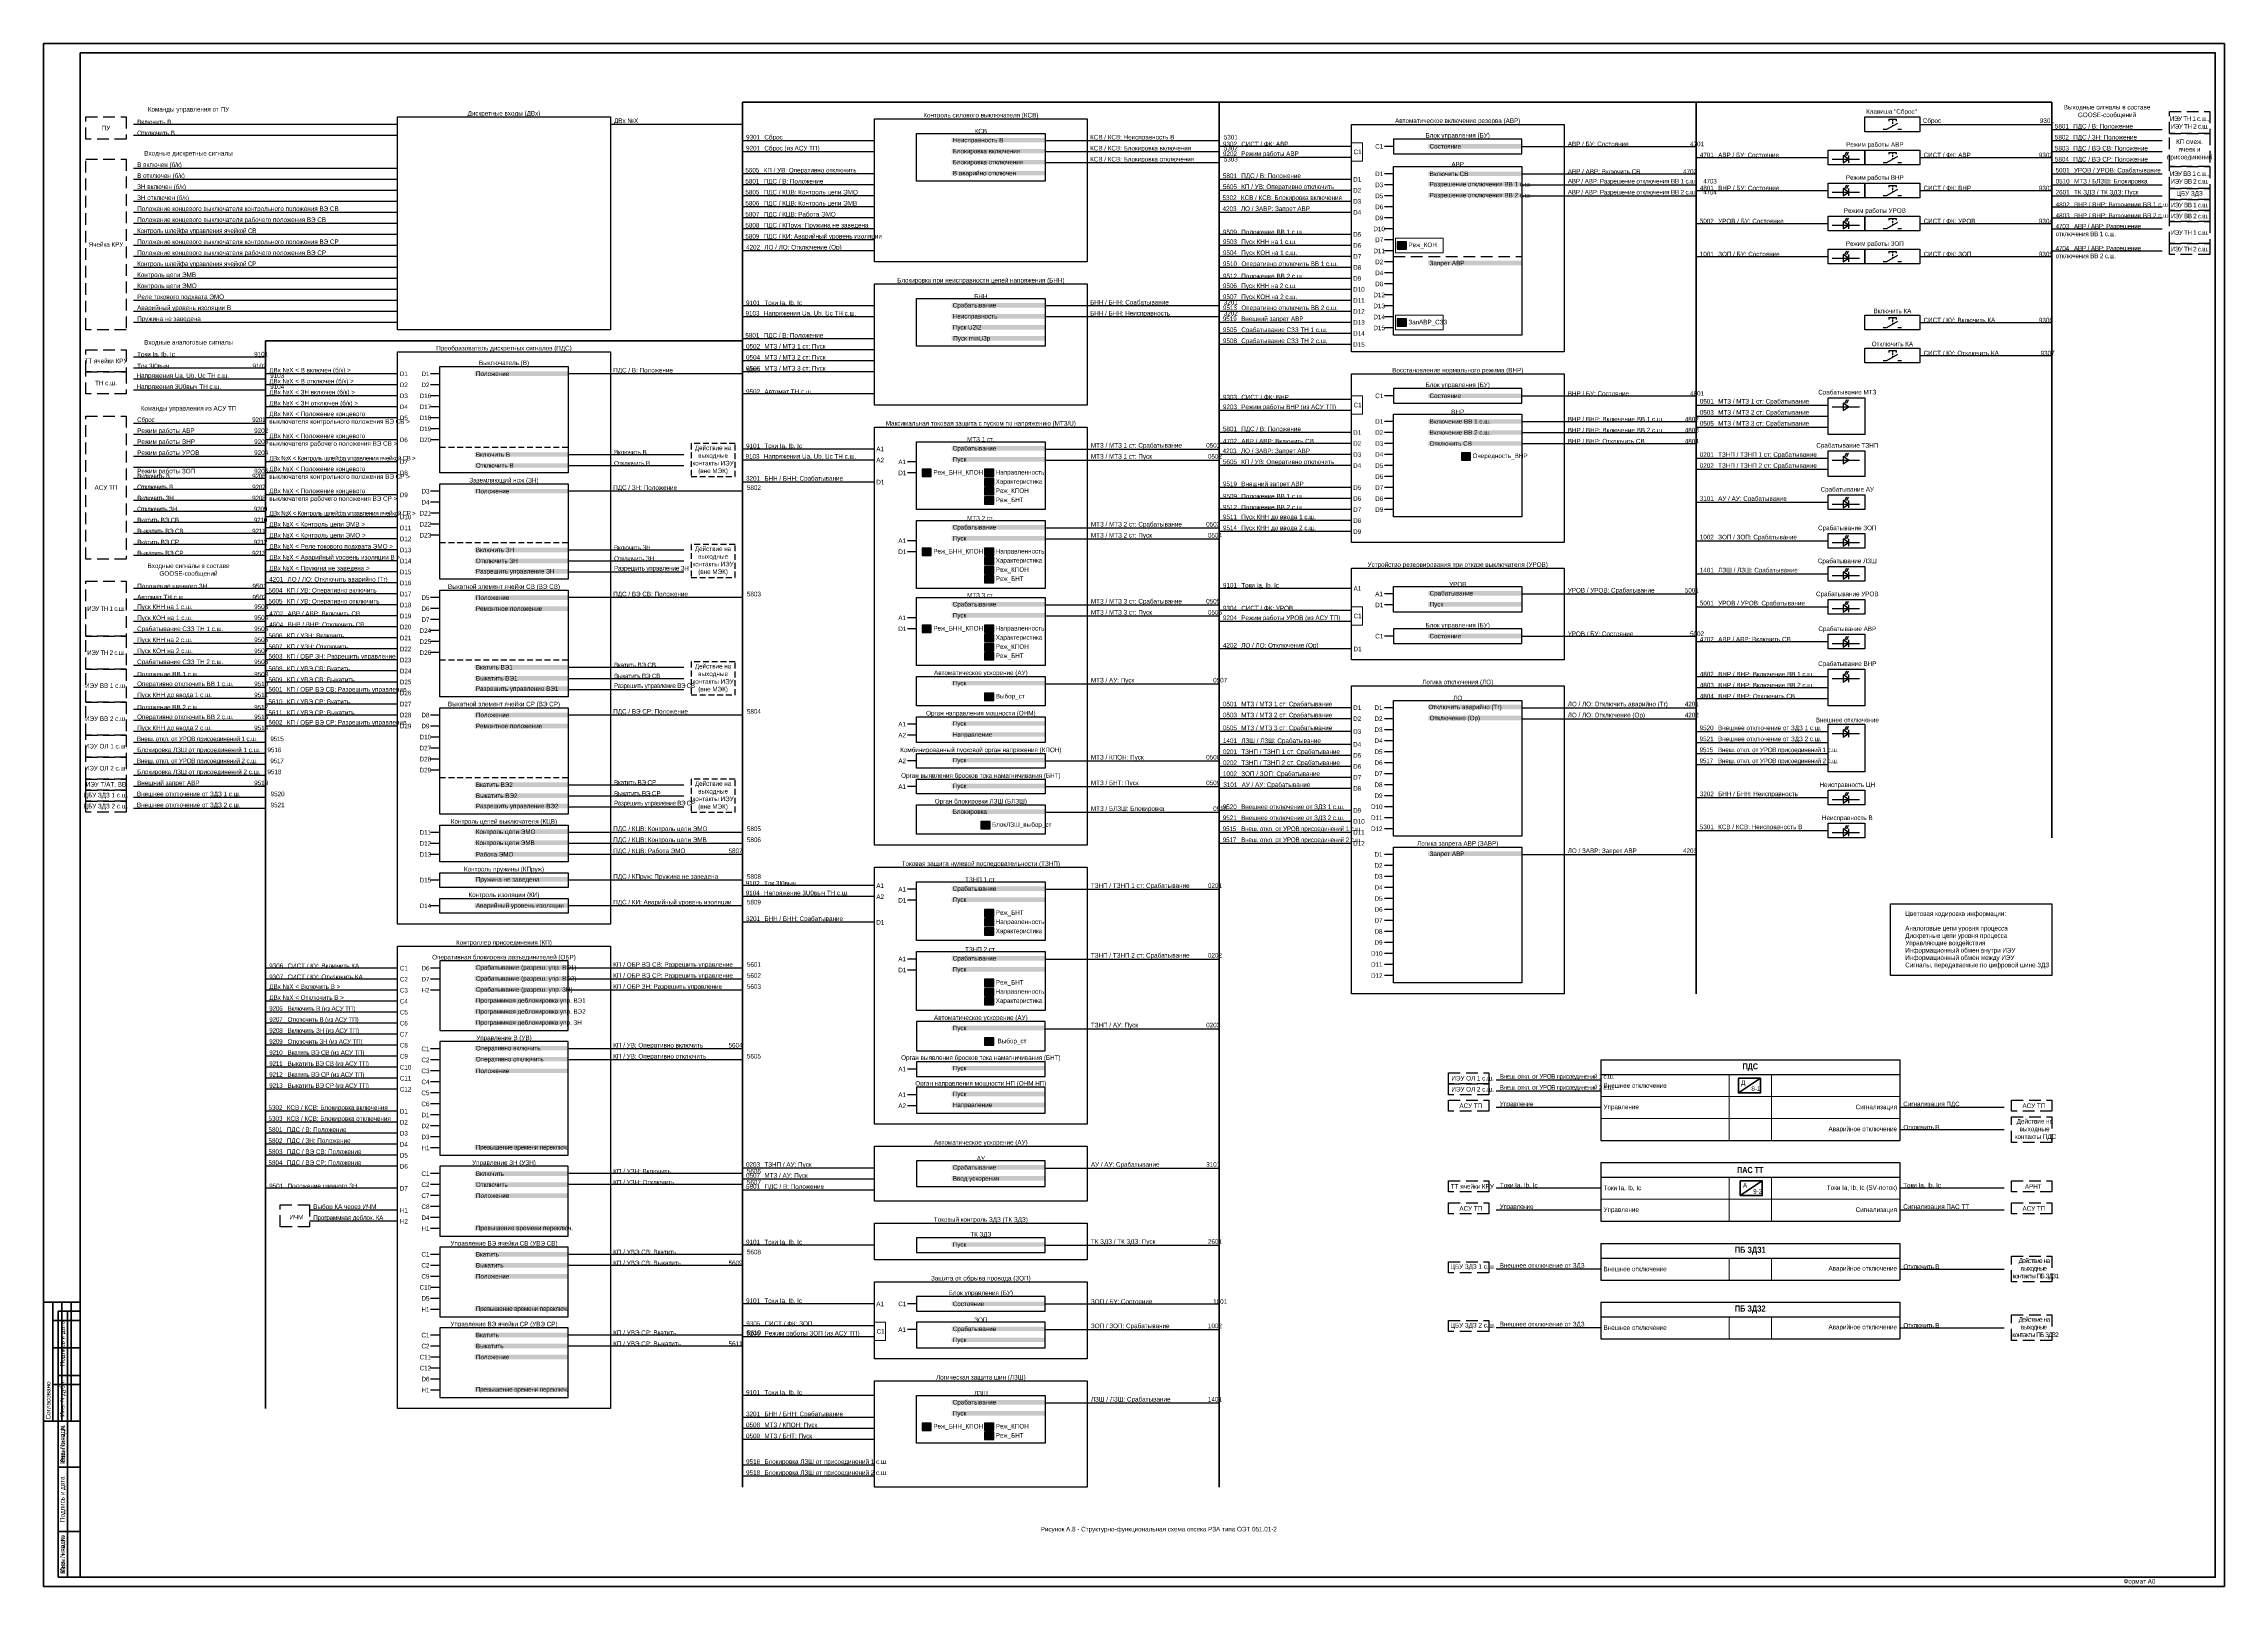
# Model space of a CAD drawing. Header units: millimetres. Extents: x 2179 to 12176, y -20554 to -12004.
# Drawn here: x 3683 to 4872, y -18872 to -18031 of the extents above; entities that cross this region are included whole.
import ezdxf
from ezdxf.enums import TextEntityAlignment as Align

# ---------------------------------------------------------------- set-up
doc = ezdxf.new("R2010")
doc.units = ezdxf.units.MM
doc.linetypes.add('HIDDEN2', pattern=[4.7625, 3.175, -1.5875])
doc.linetypes.add('штриховая2', pattern=[9.525, 6.35, -3.175])
for name, color, linetype, lineweight in [('GOOSE', 224, 'Continuous', 30), ('MMS', 190, 'Continuous', 30), ('Внутренняя шина', 4, 'Continuous', 70), ('Вход-Аналоги', 5, 'Continuous', 30), ('Дискретный сигнал', 37, 'Continuous', 25), ('Линии связи', 75, 'Continuous', 30), ('Основная', 7, 'Continuous', 30), ('Основная прерывистая', 7, 'штриховая2', 30), ('Основная сплошная', 7, 'Continuous', 30), ('Отключение_включение', 1, 'Continuous', 30), ('Сигналы внутр.', 13, 'Continuous', 30), ('Толстая', 7, 'Continuous', 53), ('Тонкая', 7, 'Continuous', 13), ('Цепи внешние', 134, 'Continuous', 30), ('Цепь - ФК и АСУ', 190, 'Continuous', 30)]:
    doc.layers.add(name, color=color, linetype=linetype, lineweight=lineweight)
doc.layers.add('Рамка внешняя', color=8, linetype='Continuous', lineweight=40, plot=False)
doc.styles.add('2.5_Gost_RD', font='ARIALN.TTF', dxfattribs={"height": 2.5})
doc.styles.add('Narrow', font='ARIALN.TTF')
doc.styles.add('Табл дан', font='ARIALN.TTF')
doc.styles.add('Табл загол', font='ARIALNB.TTF')

# ---------------------------------------------------------------- blocks, each defined once
blk = doc.blocks.new('*T16')
at = {"color": 0, "linetype": 'ByBlock', "lineweight": 50, "transparency": 16777216}
for p, q in [((0, 0), (0, 85)), ((0, 85), (12, 85)), ((5, 0), (5, 85)), ((12, 0), (12, 85)), ((0, 60), (12, 60)), ((0, 25), (12, 25)), ((0, 0), (12, 0))]:
    blk.add_line(p, q, dxfattribs=at)
at = {"color": 0, "transparency": 16777216, "char_height": 2.5, "attachment_point": 5, "rotation": 90, "style": '2.5_Gost_RD'}
for s, insert, width in [('Инв. № подл.', (2.5, 72.5), 23), ('Подпись и дата', (2.5, 42.5), 33), ('Взам. инв. №', (2.5, 12.5), 23)]:
    blk.add_mtext(s, dxfattribs=dict(at, insert=insert, width=width))
blk = doc.blocks.new('*T17')
at = {"color": 0, "linetype": 'ByBlock', "lineweight": 50, "transparency": 16777216}
for p, q in [((0, 0), (0, 65)), ((0, 65), (20, 65)), ((5, 0), (5, 65)), ((20, 0), (20, 65)), ((5, 55), (20, 55)), ((5, 40), (20, 40)), ((5, 20), (20, 20)), ((0, 0), (20, 0))]:
    blk.add_line(p, q, dxfattribs=at)
at = {"color": 0, "linetype": 'ByBlock', "lineweight": -2, "transparency": 16777216}
for p, q in [((10, 0), (10, 65)), ((15, 0), (15, 65))]:
    blk.add_line(p, q, dxfattribs=at)
at = {"color": 0, "transparency": 16777216, "insert": (2.5, 1), "char_height": 2.5, "width": 63, "attachment_point": 4, "rotation": 90, "style": '2.5_Gost_RD'}
blk.add_mtext('Согласовано', dxfattribs=at)
blk = doc.blocks.new('*T18')
at = {"color": 0, "linetype": 'ByBlock', "lineweight": 50, "transparency": 16777216}
for p, q in [((0, 0), (0, 145)), ((0, 145), (12, 145)), ((5, 0), (5, 145)), ((12, 0), (12, 145)), ((0, 110), (12, 110)), ((0, 85), (12, 85)), ((0, 60), (12, 60)), ((0, 25), (12, 25)), ((0, 0), (12, 0))]:
    blk.add_line(p, q, dxfattribs=at)
at = {"color": 0, "transparency": 16777216, "char_height": 2.5, "attachment_point": 5, "rotation": 90, "style": '2.5_Gost_RD'}
for s, insert, width in [('{\\C256;Подпись и дата}', (2.5, 127.5), 33), ('{\\C256;Инв. N дубл.}', (2.5, 97.5), 23), ('{\\C256;Взам. инв. N}', (2.5, 72.5), 23), ('Подпись и дата', (2.5, 42.5), 33), ('Инв. N подл.', (2.5, 12.5), 23)]:
    blk.add_mtext(s, dxfattribs=dict(at, insert=insert, width=width))
blk = doc.blocks.new('*U15')
blk.add_lwpolyline([(0, 0), (1189, 0), (1189, 841), (0, 841)], close=True)
at = {"lineweight": 50}
blk.add_lwpolyline([(20, 836), (1184, 836), (1184, 5), (20, 5)], close=True, dxfattribs=at)
for name, p in [('*T17', (0, 90)), ('*T18', (8, 5)), ('*T16', (8, 5))]:
    blk.add_blockref(name, p)
at = {"style": '2.5_Gost_RD', "flags": 8}
blk.add_attdef('ФОРМАТ', text='', height=2.5, dxfattribs=at).set_placement((1134, 4), align=Align.TOP_LEFT)
blk = doc.blocks.new('*T143')
at = {"layer": 'Основная', "color": 0, "linetype": 'ByBlock', "lineweight": -2, "transparency": 16777216}
for p, q in [((0, 0), (163, 0)), ((0, 0), (0, -8)), ((163, 0), (163, -8))]:
    blk.add_line(p, q, dxfattribs=at)
at = {"layer": 'Основная', "color": 0, "linetype": 'ByBlock', "lineweight": 30, "transparency": 16777216}
for p, q in [((0, -8), (163, -8)), ((0, -8), (0, -44)), ((163, -8), (163, -44)), ((0, -44), (163, -44))]:
    blk.add_line(p, q, dxfattribs=at)
at = {"layer": 'Основная', "color": 0, "linetype": 'ByBlock', "lineweight": 18, "transparency": 16777216}
for p, q in [((70, -8), (70, -44)), ((93, -8), (93, -44)), ((0, -20), (163, -20)), ((0, -32), (163, -32))]:
    blk.add_line(p, q, dxfattribs=at)
at = {"layer": 'Основная', "color": 0, "transparency": 16777216}
for s, insert, char_height, width, attachment_point, style in [('{\\C256;ПДС}', (81.5, -4), 3.3, 160, 5, 'Табл загол'), ('Внешнее отключение', (1.5, -14), 2.5, 67, 4, 'Табл дан'), ('Управление', (1.5, -26), 2.5, 67, 4, 'Табл дан'), ('Сигнализация ', (161.5, -26), 2.5, 67, 6, 'Табл дан'), ('Аварийное отключение', (161.5, -38), 2.5, 67, 6, 'Табл дан')]:
    blk.add_mtext(s, dxfattribs=dict(at, insert=insert, char_height=char_height, width=width, attachment_point=attachment_point, style=style))
blk = doc.blocks.new('*T144')
at = {"layer": 'Основная', "color": 0, "linetype": 'ByBlock', "lineweight": -2, "transparency": 16777216}
for p, q in [((0, 0), (163, 0)), ((0, 0), (0, -8)), ((163, 0), (163, -8))]:
    blk.add_line(p, q, dxfattribs=at)
at = {"layer": 'Основная', "color": 0, "linetype": 'ByBlock', "lineweight": 30, "transparency": 16777216}
for p, q in [((0, -8), (163, -8)), ((0, -8), (0, -32)), ((163, -8), (163, -32)), ((0, -32), (163, -32))]:
    blk.add_line(p, q, dxfattribs=at)
at = {"layer": 'Основная', "color": 0, "linetype": 'ByBlock', "lineweight": 18, "transparency": 16777216}
for p, q in [((70, -8), (70, -32)), ((93, -8), (93, -32)), ((0, -20), (163, -20))]:
    blk.add_line(p, q, dxfattribs=at)
at = {"layer": 'Основная', "color": 0, "transparency": 16777216}
for s, insert, char_height, width, attachment_point, style in [('{\\C256;ПАС ТТ}', (81.5, -4), 3.3, 160, 5, 'Табл загол'), ('Токи Ia, Ib, Ic', (1.5, -14), 2.5, 67, 4, 'Табл дан'), ('Токи Ia, Ib, Ic (SV-поток)', (161.5, -14), 2.5, 67, 6, 'Табл дан'), ('Управление', (1.5, -26), 2.5, 67, 4, 'Табл дан'), ('Сигнализация ', (161.5, -26), 2.5, 67, 6, 'Табл дан')]:
    blk.add_mtext(s, dxfattribs=dict(at, insert=insert, char_height=char_height, width=width, attachment_point=attachment_point, style=style))
blk = doc.blocks.new('*T152')
at = {"layer": 'Основная', "color": 0, "linetype": 'ByBlock', "lineweight": -2, "transparency": 16777216}
for p, q in [((0, 0), (163, 0)), ((0, 0), (0, -8)), ((163, 0), (163, -8))]:
    blk.add_line(p, q, dxfattribs=at)
at = {"layer": 'Основная', "color": 0, "linetype": 'ByBlock', "lineweight": 30, "transparency": 16777216}
for p, q in [((0, -8), (163, -8)), ((0, -8), (0, -20)), ((163, -8), (163, -20)), ((0, -20), (163, -20))]:
    blk.add_line(p, q, dxfattribs=at)
at = {"layer": 'Основная', "color": 0, "linetype": 'ByBlock', "lineweight": 18, "transparency": 16777216}
for p, q in [((70, -8), (70, -20)), ((93, -8), (93, -20))]:
    blk.add_line(p, q, dxfattribs=at)
at = {"layer": 'Основная', "color": 0, "transparency": 16777216}
for s, insert, char_height, width, attachment_point, style in [('{\\C256;ПБ ЗДЗ1}', (81.5, -4), 3.3, 160, 5, 'Табл загол'), ('Внешнее отключение', (1.5, -14), 2.5, 67, 4, 'Табл дан'), ('Аварийное отключение', (161.5, -14), 2.5, 67, 6, 'Табл дан')]:
    blk.add_mtext(s, dxfattribs=dict(at, insert=insert, char_height=char_height, width=width, attachment_point=attachment_point, style=style))
blk = doc.blocks.new('*T153')
at = {"layer": 'Основная', "color": 0, "linetype": 'ByBlock', "lineweight": -2, "transparency": 16777216}
for p, q in [((0, 0), (163, 0)), ((0, 0), (0, -8)), ((163, 0), (163, -8))]:
    blk.add_line(p, q, dxfattribs=at)
at = {"layer": 'Основная', "color": 0, "linetype": 'ByBlock', "lineweight": 30, "transparency": 16777216}
for p, q in [((0, -8), (163, -8)), ((0, -8), (0, -20)), ((163, -8), (163, -20)), ((0, -20), (163, -20))]:
    blk.add_line(p, q, dxfattribs=at)
at = {"layer": 'Основная', "color": 0, "linetype": 'ByBlock', "lineweight": 18, "transparency": 16777216}
for p, q in [((70, -8), (70, -20)), ((93, -8), (93, -20))]:
    blk.add_line(p, q, dxfattribs=at)
at = {"layer": 'Основная', "color": 0, "transparency": 16777216}
for s, insert, char_height, width, attachment_point, style in [('{\\C256;ПБ ЗДЗ2}', (81.5, -4), 3.3, 160, 5, 'Табл загол'), ('Внешнее отключение', (1.5, -14), 2.5, 67, 4, 'Табл дан'), ('Аварийное отключение', (161.5, -14), 2.5, 67, 6, 'Табл дан')]:
    blk.add_mtext(s, dxfattribs=dict(at, insert=insert, char_height=char_height, width=width, attachment_point=attachment_point, style=style))
blk = doc.blocks.new('SW.3')
at = {"true_color": 0xadddf7}
h = blk.add_hatch(color=141, dxfattribs=at)
h.dxf.hatch_style = 1
h.paths.add_polyline_path([(5, 2), (0, 2), (0, -2), (5, -2)])
blk.add_lwpolyline([(5, 2), (0, 2), (0, -2), (5, -2)], close=True)
for points in [[(2, 1), (1, 1)], [(1, 0), (2, 0)], [(3, 0), (2, 1)], [(4, 0), (3, 0)], [(2, -1), (1, -1)]]:
    blk.add_lwpolyline(points)
blk = doc.blocks.new('SW.2')
at = {"true_color": 0xadddf7}
h = blk.add_hatch(color=141, dxfattribs=at)
h.dxf.hatch_style = 1
h.paths.add_polyline_path([(5, 2), (0, 2), (0, -2), (5, -2)])
blk.add_lwpolyline([(5, 2), (0, 2), (0, -2), (5, -2)], close=True)
for points in [[(1, 0), (2, 0)], [(2, 0), (3, 1)], [(3, 0), (4, 0)]]:
    blk.add_lwpolyline(points)

msp = doc.modelspace()

# ---------------------------------------------------------------- linework, layer by layer
at = {"layer": 'Внутренняя шина'}
for points in [[(4064, -18063), (4778, -18063)], [(4064, -18818), (4064, -18063)], [(4324, -18818), (4324, -18063)], [(4584, -18549), (4584, -18063)], [(4778, -18464), (4778, -18063)], [(3804, -18775), (3804, -18193)], [(3804, -18193), (4064, -18193)]]:
    msp.add_lwpolyline(points, dxfattribs=at)
at = {"layer": 'Линии связи', "ltscale": 0.5}
for points in [[(3876, -18075), (3732, -18075)], [(3876, -18081), (3732, -18081)], [(4064, -18075), (3992, -18075)], [(3876, -18099), (3732, -18099)], [(3876, -18105), (3732, -18105)], [(4136, -18102), (4064, -18102)], [(4136, -18108), (4064, -18108)], [(4396, -18105), (4324, -18105)], [(3876, -18111), (3732, -18111)], [(3876, -18117), (3732, -18117)], [(4136, -18114), (4064, -18114)], [(4136, -18120), (4064, -18120)], [(3876, -18123), (3732, -18123)], [(3876, -18129), (3732, -18129)], [(4136, -18126), (4064, -18126)], [(4136, -18132), (4064, -18132)], [(3876, -18135), (3732, -18135)], [(3876, -18141), (3732, -18141)], [(4136, -18138), (4064, -18138)], [(4136, -18144), (4064, -18144)], [(4396, -18135), (4324, -18135)], [(4396, -18141), (4324, -18141)], [(3876, -18147), (3732, -18147)], [(3876, -18153), (3732, -18153)], [(4396, -18147), (4324, -18147)], [(3876, -18159), (3732, -18159)], [(3876, -18165), (3732, -18165)], [(4396, -18159), (4324, -18159)], [(4396, -18165), (4324, -18165)], [(3876, -18171), (3732, -18171)], [(3876, -18177), (3732, -18177)], [(4136, -18174), (4064, -18174)], [(4396, -18171), (4324, -18171)], [(3876, -18183), (3732, -18183)], [(3804, -18202), (3732, -18202)], [(4136, -18192), (4064, -18192)], [(4136, -18198), (4064, -18198)], [(3804, -18208), (3732, -18208)], [(3876, -18211), (3804, -18211)], [(4136, -18204), (4064, -18204)], [(4136, -18210), (4064, -18210)], [(3876, -18217), (3804, -18217)], [(3876, -18223), (3804, -18223)], [(4136, -18222), (4064, -18222)], [(3804, -18238), (3732, -18238)], [(3876, -18229), (3804, -18229)], [(3876, -18235), (3804, -18235)], [(3876, -18247), (3804, -18247)], [(4396, -18243), (4324, -18243)], [(4396, -18249), (4324, -18249)], [(3876, -18259), (3804, -18259)], [(4136, -18252), (4064, -18252)], [(3876, -18265), (3804, -18265)], [(3876, -18277), (3804, -18277)], [(4396, -18279), (4324, -18279)], [(4396, -18285), (4324, -18285)], [(3876, -18289), (3804, -18289)], [(3876, -18295), (3804, -18295)], [(4396, -18291), (4324, -18291)], [(4396, -18297), (4324, -18297)], [(3876, -18301), (3804, -18301)], [(3876, -18307), (3804, -18307)], [(3876, -18313), (3804, -18313)], [(3876, -18319), (3804, -18319)], [(3804, -18328), (3732, -18328)], [(3804, -18334), (3732, -18334)], [(3876, -18325), (3804, -18325)], [(3876, -18331), (3804, -18331)], [(3804, -18340), (3732, -18340)], [(3804, -18346), (3732, -18346)], [(3876, -18337), (3804, -18337)], [(3876, -18343), (3804, -18343)], [(3804, -18358), (3732, -18358)], [(3876, -18349), (3804, -18349)], [(3876, -18355), (3804, -18355)], [(3804, -18364), (3732, -18364)], [(3876, -18361), (3804, -18361)], [(3876, -18367), (3804, -18367)], [(4396, -18361), (4324, -18361)], [(3804, -18376), (3732, -18376)], [(3876, -18373), (3804, -18373)], [(3876, -18379), (3804, -18379)], [(3804, -18388), (3732, -18388)], [(3876, -18385), (3804, -18385)], [(3876, -18391), (3804, -18391)], [(3804, -18394), (3732, -18394)], [(3876, -18397), (3804, -18397)], [(3876, -18403), (3804, -18403)], [(3804, -18406), (3732, -18406)], [(3804, -18418), (3732, -18418)], [(3804, -18430), (3732, -18430)], [(4136, -18490), (4064, -18490)], [(3876, -18613), (3804, -18613)], [(3876, -18619), (3804, -18619)], [(3876, -18625), (3804, -18625)], [(3876, -18631), (3804, -18631)], [(3876, -18637), (3804, -18637)], [(3876, -18643), (3804, -18643)], [(3876, -18655), (3804, -18655)], [(4532, -18655), (4475, -18655)], [(3876, -18667), (3828, -18667)], [(3876, -18673), (3828, -18673)], [(4136, -18686), (4064, -18686)], [(4136, -18718), (4064, -18718)], [(4136, -18768), (4064, -18768)]]:
    msp.add_lwpolyline(points, dxfattribs=at)
at = {"layer": 'Линии связи'}
for points in [[(4136, -18084), (4064, -18084)], [(4324, -18084), (4229, -18084)], [(4706, -18075), (4778, -18075)], [(4838, -18078), (4778, -18078)], [(4838, -18084), (4778, -18084)], [(4136, -18090), (4064, -18090)], [(4324, -18090), (4229, -18090)], [(4324, -18096), (4229, -18096)], [(4396, -18087), (4324, -18087)], [(4396, -18093), (4324, -18093)], [(4489, -18087), (4584, -18087)], [(4584, -18093), (4656, -18093)], [(4706, -18093), (4778, -18093)], [(4838, -18090), (4778, -18090)], [(4838, -18096), (4778, -18096)], [(4489, -18102), (4584, -18102)], [(4489, -18108), (4584, -18108)], [(4778, -18102), (4838, -18102)], [(4778, -18108), (4838, -18108)], [(4396, -18111), (4324, -18111)], [(4396, -18117), (4324, -18117)], [(4489, -18114), (4584, -18114)], [(4584, -18111), (4656, -18111)], [(4706, -18111), (4778, -18111)], [(4778, -18114), (4838, -18114)], [(4778, -18120), (4838, -18120)], [(4396, -18123), (4324, -18123)], [(4584, -18129), (4656, -18129)], [(4706, -18129), (4778, -18129)], [(4778, -18126), (4838, -18126)], [(4778, -18132), (4838, -18132)], [(4778, -18144), (4838, -18144)], [(4396, -18153), (4324, -18153)], [(4584, -18147), (4656, -18147)], [(4706, -18147), (4778, -18147)], [(4324, -18174), (4229, -18174)], [(4396, -18177), (4324, -18177)], [(4136, -18180), (4064, -18180)], [(4324, -18180), (4229, -18180)], [(4396, -18183), (4324, -18183)], [(4396, -18189), (4324, -18189)], [(4706, -18183), (4778, -18183)], [(4396, -18195), (4324, -18195)], [(4706, -18201), (4778, -18201)], [(3804, -18214), (3732, -18214)], [(4064, -18211), (3969, -18211)], [(3804, -18220), (3732, -18220)], [(4396, -18225), (4324, -18225)], [(4489, -18223), (4584, -18223)], [(4396, -18231), (4324, -18231)], [(4489, -18237), (4584, -18237)], [(4584, -18228), (4656, -18228)], [(4584, -18234), (4656, -18234)], [(3804, -18244), (3732, -18244)], [(3804, -18250), (3732, -18250)], [(4489, -18243), (4584, -18243)], [(4489, -18249), (4584, -18249)], [(4584, -18240), (4656, -18240)], [(3804, -18256), (3732, -18256)], [(3804, -18262), (3732, -18262)], [(3969, -18255), (4032, -18255)], [(3969, -18261), (4032, -18261)], [(4136, -18258), (4064, -18258)], [(4229, -18252), (4324, -18252)], [(4229, -18258), (4324, -18258)], [(4396, -18255), (4324, -18255)], [(4396, -18261), (4324, -18261)], [(4584, -18257), (4656, -18257)], [(4584, -18263), (4656, -18263)], [(3804, -18268), (3732, -18268)], [(3804, -18274), (3732, -18274)], [(4136, -18270), (4064, -18270)], [(4396, -18273), (4324, -18273)], [(3804, -18280), (3732, -18280)], [(3804, -18286), (3732, -18286)], [(4064, -18275), (3969, -18275)], [(4584, -18281), (4656, -18281)], [(3804, -18292), (3732, -18292)], [(3804, -18298), (3732, -18298)], [(4229, -18295), (4324, -18295)], [(3804, -18304), (3732, -18304)], [(3804, -18310), (3732, -18310)], [(3969, -18307), (4032, -18307)], [(4229, -18301), (4324, -18301)], [(4584, -18302), (4656, -18302)], [(3969, -18313), (4032, -18313)], [(3969, -18319), (4032, -18319)], [(4584, -18320), (4656, -18320)], [(4064, -18333), (3969, -18333)], [(4396, -18328), (4324, -18328)], [(4489, -18331), (4584, -18331)], [(4229, -18337), (4324, -18337)], [(4229, -18343), (4324, -18343)], [(4396, -18340), (4324, -18340)], [(4396, -18346), (4324, -18346)], [(4584, -18338), (4656, -18338)], [(3804, -18352), (3732, -18352)], [(4489, -18354), (4584, -18354)], [(4584, -18357), (4656, -18357)], [(3804, -18370), (3732, -18370)], [(3969, -18371), (4032, -18371)], [(3969, -18377), (4032, -18377)], [(4229, -18380), (4324, -18380)], [(4584, -18376), (4656, -18376)], [(3804, -18382), (3732, -18382)], [(3969, -18383), (4032, -18383)], [(4396, -18393), (4324, -18393)], [(4489, -18393), (4584, -18393)], [(4584, -18382), (4656, -18382)], [(4584, -18388), (4656, -18388)], [(3804, -18400), (3732, -18400)], [(4064, -18397), (3969, -18397)], [(4396, -18399), (4324, -18399)], [(4489, -18399), (4584, -18399)], [(3804, -18412), (3732, -18412)], [(4396, -18406), (4324, -18406)], [(4396, -18413), (4324, -18413)], [(4584, -18406), (4656, -18406)], [(4584, -18412), (4656, -18412)], [(3804, -18424), (3732, -18424)], [(4229, -18422), (4324, -18422)], [(4396, -18419), (4324, -18419)], [(4396, -18425), (4324, -18425)], [(4584, -18418), (4656, -18418)], [(4584, -18424), (4656, -18424)], [(3804, -18436), (3732, -18436)], [(3969, -18435), (4032, -18435)], [(3969, -18441), (4032, -18441)], [(4229, -18436), (4324, -18436)], [(4396, -18431), (4324, -18431)], [(4396, -18437), (4324, -18437)], [(3804, -18442), (3732, -18442)], [(3804, -18448), (3732, -18448)], [(3969, -18447), (4032, -18447)], [(4229, -18450), (4324, -18450)], [(4396, -18449), (4324, -18449)], [(4584, -18442), (4656, -18442)], [(4064, -18461), (3969, -18461)], [(4396, -18455), (4324, -18455)], [(4396, -18461), (4324, -18461)], [(4584, -18460), (4656, -18460)], [(4064, -18467), (3969, -18467)], [(4064, -18473), (3969, -18473)], [(4396, -18467), (4324, -18467)], [(4489, -18473), (4584, -18473)], [(4064, -18487), (3969, -18487)], [(4136, -18496), (4064, -18496)], [(4229, -18492), (4324, -18492)], [(4064, -18501), (3969, -18501)], [(4136, -18510), (4064, -18510)], [(3876, -18535), (3804, -18535)], [(4064, -18535), (3969, -18535)], [(4229, -18530), (4324, -18530)], [(3876, -18541), (3804, -18541)], [(3876, -18547), (3804, -18547)], [(4064, -18541), (3969, -18541)], [(4064, -18547), (3969, -18547)], [(3876, -18553), (3804, -18553)], [(3876, -18559), (3804, -18559)], [(3876, -18565), (3804, -18565)], [(3876, -18571), (3804, -18571)], [(4229, -18568), (4324, -18568)], [(3876, -18577), (3804, -18577)], [(3876, -18583), (3804, -18583)], [(4064, -18579), (3969, -18579)], [(3876, -18589), (3804, -18589)], [(3876, -18595), (3804, -18595)], [(4064, -18585), (3969, -18585)], [(3876, -18601), (3804, -18601)], [(4532, -18596), (4475, -18596)], [(4532, -18602), (4475, -18602)], [(4532, -18611), (4475, -18611)], [(4752, -18611), (4695, -18611)], [(4695, -18623), (4752, -18623)], [(4064, -18647), (3969, -18647)], [(4064, -18653), (3969, -18653)], [(4136, -18644), (4064, -18644)], [(4136, -18650), (4064, -18650)], [(4229, -18644), (4324, -18644)], [(4752, -18655), (4695, -18655)], [(4136, -18656), (4064, -18656)], [(4532, -18667), (4475, -18667)], [(4752, -18667), (4695, -18667)], [(4064, -18691), (3969, -18691)], [(4229, -18686), (4324, -18686)], [(4064, -18697), (3969, -18697)], [(4532, -18699), (4475, -18699)], [(4695, -18699), (4752, -18699)], [(4229, -18718), (4324, -18718)], [(4064, -18735), (3969, -18735)], [(4136, -18730), (4064.1, -18730)], [(4136, -18736), (4064.1, -18736)], [(4229, -18732), (4324, -18732)], [(4532, -18731), (4475, -18731)], [(4695, -18731), (4752, -18731)], [(4064, -18741), (3969, -18741)], [(4229, -18772), (4324, -18772)], [(4136, -18780), (4064, -18780)], [(4136, -18786), (4064, -18786)], [(4136, -18792), (4064, -18792)], [(4136, -18806), (4064, -18806)], [(4136, -18812), (4064, -18812)]]:
    msp.add_lwpolyline(points, dxfattribs=at)
at = {"layer": 'Основная', "linetype": 'HIDDEN2'}
for p, q in [((3899, -18251), (3969, -18251)), ((3899, -18303), (3969, -18303)), ((3899, -18367), (3969, -18367)), ((3899, -18431), (3969, -18431))]:
    msp.add_line(p, q, dxfattribs=at)
at = {"layer": 'Основная'}
for points in [[(3876, -18071), (3992, -18071), (3992, -18187), (3876, -18187)], [(4136, -18072), (4252, -18072), (4252, -18150), (4136, -18150)], [(4676, -18071), (4706, -18071), (4706, -18079), (4676, -18079)], [(4159, -18080), (4229, -18080), (4229, -18106), (4159, -18106)], [(4396, -18075), (4512, -18075), (4512, -18199), (4396, -18199)], [(4489, -18083), (4419, -18083), (4419, -18091), (4489, -18091)], [(4656, -18089), (4676, -18089), (4676, -18097), (4656, -18097)], [(4676, -18089), (4706, -18089), (4706, -18097), (4676, -18097)], [(4419, -18098), (4489, -18098), (4489, -18190), (4419, -18190)], [(4656, -18107), (4676, -18107), (4676, -18115), (4656, -18115)], [(4676, -18107), (4706, -18107), (4706, -18115), (4676, -18115)], [(4656, -18125), (4676, -18125), (4676, -18133), (4656, -18133)], [(4676, -18125), (4706, -18125), (4706, -18133), (4676, -18133)], [(4656, -18143), (4676, -18143), (4676, -18151), (4656, -18151)], [(4676, -18143), (4706, -18143), (4706, -18151), (4676, -18151)], [(4136, -18162), (4252, -18162), (4252, -18228), (4136, -18228)], [(4159, -18170), (4229, -18170), (4229, -18196), (4159, -18196)], [(4676, -18179), (4706, -18179), (4706, -18187), (4676, -18187)], [(3876, -18199), (3992, -18199), (3992, -18511), (3876, -18511)], [(4676, -18197), (4706, -18197), (4706, -18205), (4676, -18205)], [(3899, -18207), (3969, -18207), (3969, -18265), (3899, -18265)], [(4396, -18211), (4512, -18211), (4512, -18303), (4396, -18303)], [(4489, -18219), (4419, -18219), (4419, -18227), (4489, -18227)], [(4656, -18224), (4676, -18224), (4676, -18244), (4656, -18244)], [(4419, -18233), (4489, -18233), (4489, -18289), (4419, -18289)], [(4136, -18240), (4252, -18240), (4252, -18468), (4136, -18468)], [(4159, -18248), (4229, -18248), (4229, -18285), (4159, -18285)], [(4656, -18253), (4676, -18253), (4676, -18267), (4656, -18267)], [(3899, -18271), (3969, -18271), (3969, -18323), (3899, -18323)], [(4656, -18277), (4676, -18277), (4676, -18285), (4656, -18285)], [(4159, -18291), (4229, -18291), (4229, -18328), (4159, -18328)], [(4656, -18298), (4676, -18298), (4676, -18306), (4656, -18306)], [(4396, -18317), (4512, -18317), (4512, -18367), (4396, -18367)], [(4656, -18316), (4676, -18316), (4676, -18324), (4656, -18324)], [(3899, -18329), (3969, -18329), (3969, -18387), (3899, -18387)], [(4159, -18333), (4229, -18333), (4229, -18370), (4159, -18370)], [(4419, -18327), (4489, -18327), (4489, -18341), (4419, -18341)], [(4656, -18334), (4676, -18334), (4676, -18342), (4656, -18342)], [(4489, -18350), (4419, -18350), (4419, -18358), (4489, -18358)], [(4656, -18353), (4676, -18353), (4676, -18361), (4656, -18361)], [(4159, -18376), (4229, -18376), (4229, -18392), (4159, -18392)], [(4396, -18381), (4512, -18381), (4512, -18549), (4396, -18549)], [(4656, -18372), (4676, -18372), (4676, -18392), (4656, -18392)], [(3899, -18393), (3969, -18393), (3969, -18451), (3899, -18451)], [(4419, -18389), (4489, -18389), (4489, -18463), (4419, -18463)], [(4159, -18398), (4229, -18398), (4229, -18412), (4159, -18412)], [(4656, -18402), (4676, -18402), (4676, -18428), (4656, -18428)], [(4159, -18418), (4229, -18418), (4229, -18426), (4159, -18426)], [(4159, -18432), (4229, -18432), (4229, -18440), (4159, -18440)], [(4656, -18438), (4676, -18438), (4676, -18446), (4656, -18446)], [(4159, -18446), (4229, -18446), (4229, -18462), (4159, -18462)], [(3899, -18457), (3969, -18457), (3969, -18477), (3899, -18477)], [(4656, -18456), (4676, -18456), (4676, -18464), (4656, -18464)], [(4419, -18469), (4489, -18469), (4489, -18543), (4419, -18543)], [(3899, -18483), (3969, -18483), (3969, -18491), (3899, -18491)], [(4136, -18480), (4252, -18480), (4252, -18620), (4136, -18620)], [(4159, -18488), (4229, -18488), (4229, -18520), (4159, -18520)], [(3899, -18497), (3969, -18497), (3969, -18505), (3899, -18505)], [(3876, -18523), (3992, -18523), (3992, -18775), (3876, -18775)], [(3969, -18531), (3899, -18531), (3899, -18569), (3969, -18569)], [(4159, -18526), (4229, -18526), (4229, -18558), (4159, -18558)], [(4229, -18564), (4159, -18564), (4159, -18580), (4229, -18580)], [(3969, -18575), (3899, -18575), (3899, -18637), (3969, -18637)], [(4229, -18586), (4159, -18586), (4159, -18594), (4229, -18594)], [(4229, -18599.9), (4159, -18599.9), (4159, -18614.1), (4229, -18614.1)], [(3969, -18643), (3899, -18643), (3899, -18681), (3969, -18681)], [(4136, -18632), (4252, -18632), (4252, -18662), (4136, -18662)], [(4229, -18640), (4159, -18640), (4159, -18654), (4229, -18654)], [(4136, -18674), (4252, -18674), (4252, -18694), (4136, -18694)], [(3969, -18687), (3899, -18687), (3899, -18725), (3969, -18725)], [(4229, -18682), (4159, -18682), (4159, -18690), (4229, -18690)], [(4136, -18706), (4252, -18706), (4252, -18748), (4136, -18748)], [(4229, -18714), (4159, -18714), (4159, -18722), (4229, -18722)], [(3969, -18731), (3899, -18731), (3899, -18769), (3969, -18769)], [(4229, -18728), (4159, -18728), (4159, -18742), (4229, -18742)], [(4136, -18760), (4252, -18760), (4252, -18818), (4136, -18818)], [(4159, -18768), (4229, -18768), (4229, -18794), (4159, -18794)]]:
    msp.add_lwpolyline(points, close=True, dxfattribs=at)
for points in [[(4419, -18087), (4414, -18087)], [(4419, -18102), (4414, -18102)], [(4419, -18108), (4414, -18108)], [(4419, -18114), (4414, -18114)], [(4419, -18120), (4414, -18120)], [(4419, -18126), (4414, -18126)], [(4419, -18132), (4414, -18132)], [(4419, -18138), (4414, -18138)], [(4419, -18144), (4414, -18144)], [(4419, -18150), (4414, -18150)], [(4419, -18156), (4414, -18156)], [(4419, -18162), (4414, -18162)], [(4419, -18168), (4414, -18168)], [(4419, -18174), (4414, -18174)], [(4419, -18180), (4414, -18180)], [(4419, -18186), (4414, -18186)], [(3899, -18211), (3894, -18211)], [(3899, -18217), (3894, -18217)], [(3899, -18223), (3894, -18223)], [(4419, -18223), (4414, -18223)], [(3899, -18229), (3894, -18229)], [(3899, -18235), (3894, -18235)], [(4419, -18237), (4414, -18237)], [(3899, -18241), (3894, -18241)], [(3899, -18247), (3894, -18247)], [(4419, -18243), (4414, -18243)], [(4419, -18249), (4414, -18249)], [(4159, -18259), (4154, -18259)], [(4419, -18255), (4414, -18255)], [(4419, -18261), (4414, -18261)], [(4159, -18265), (4154, -18265)], [(4419, -18267), (4414, -18267)], [(4419, -18273), (4414, -18273)], [(3899, -18275), (3894, -18275)], [(3899, -18281), (3894, -18281)], [(4419, -18279), (4414, -18279)], [(4419, -18285), (4414, -18285)], [(3899, -18287), (3894, -18287)], [(3899, -18293), (3894, -18293)], [(3899, -18299), (3894, -18299)], [(4159, -18302), (4154, -18302)], [(4159, -18308), (4154, -18308)], [(3899, -18333), (3894, -18333)], [(4419, -18331), (4414, -18331)], [(3899, -18339), (3894, -18339)], [(3899, -18345), (3894, -18345)], [(4159, -18344), (4154, -18344)], [(4419, -18337), (4414, -18337)], [(3899, -18351), (3894, -18351)], [(3899, -18357), (3894, -18357)], [(4159, -18350), (4154, -18350)], [(4419, -18354), (4414, -18354)], [(3899, -18363), (3894, -18363)], [(4419, -18393), (4414, -18393)], [(3899, -18397), (3894, -18397)], [(3899, -18403), (3894, -18403)], [(4159, -18402), (4154, -18402)], [(4419, -18399), (4414, -18399)], [(4419, -18405), (4414, -18405)], [(3899, -18409), (3894, -18409)], [(3899, -18415), (3894, -18415)], [(4159, -18408), (4154, -18408)], [(4419, -18411), (4414, -18411)], [(4419, -18417), (4414, -18417)], [(3899, -18421), (3894, -18421)], [(3899, -18427), (3894, -18427)], [(4159, -18422), (4154, -18422)], [(4419, -18423), (4414, -18423)], [(4419, -18429), (4414, -18429)], [(4159, -18436), (4154, -18436)], [(4419, -18435), (4414, -18435)], [(4419, -18441), (4414, -18441)], [(4419, -18447), (4414, -18447)], [(4419, -18453), (4414, -18453)], [(3899, -18461), (3894, -18461)], [(4419, -18459), (4414, -18459)], [(3899, -18467), (3894, -18467)], [(3899, -18473), (3894, -18473)], [(4419, -18473), (4414, -18473)], [(3899, -18487), (3894, -18487)], [(4419, -18479), (4414, -18479)], [(4419, -18485), (4414, -18485)], [(4159, -18492), (4154, -18492)], [(4159, -18498), (4154, -18498)], [(4419, -18491), (4414, -18491)], [(4419, -18497), (4414, -18497)], [(3899, -18501), (3894, -18501)], [(4419, -18503), (4414, -18503)], [(4419, -18509), (4414, -18509)], [(4419, -18515), (4414, -18515)], [(4419, -18521), (4414, -18521)], [(3899, -18535), (3894, -18535)], [(4159, -18530), (4154, -18530)], [(4159, -18536), (4154, -18536)], [(4419, -18527), (4414, -18527)], [(4419, -18533), (4414, -18533)], [(3899, -18541), (3894, -18541)], [(3899, -18547), (3894, -18547)], [(4419, -18539), (4414, -18539)], [(3899, -18579), (3894, -18579)], [(3899, -18585), (3894, -18585)], [(3899, -18591), (3894, -18591)], [(4159, -18590), (4154, -18590)], [(3899, -18597), (3894, -18597)], [(3899, -18603), (3894, -18603)], [(4159, -18604), (4154, -18604)], [(3899, -18609), (3894, -18609)], [(3899, -18615), (3894, -18615)], [(4159, -18610), (4154, -18610)], [(3899, -18621), (3894, -18621)], [(3899, -18627), (3894, -18627)], [(3899, -18633), (3894, -18633)], [(3899, -18647), (3894, -18647)], [(3899, -18653), (3894, -18653)], [(3899, -18659), (3894, -18659)], [(3899, -18665), (3894, -18665)], [(3899, -18671), (3894, -18671)], [(3899, -18677), (3894, -18677)], [(3899, -18691), (3894, -18691)], [(3899, -18697), (3894, -18697)], [(3899, -18703), (3894, -18703)], [(3899, -18709), (3894, -18709)], [(3899, -18715), (3894, -18715)], [(3899, -18721), (3894, -18721)], [(4159, -18718), (4154, -18718)], [(3899, -18735), (3894, -18735)], [(4159, -18732), (4154, -18732)], [(3899, -18741), (3894, -18741)], [(3899, -18747), (3894, -18747)], [(3899, -18753), (3894, -18753)], [(3899, -18759), (3894, -18759)], [(3899, -18765), (3894, -18765)]]:
    msp.add_lwpolyline(points, dxfattribs=at)
at = {"layer": 'Основная', "linetype": 'HIDDEN2'}
for points in [[(4036, -18267), (4060, -18267), (4060, -18249), (4036, -18249)], [(4036, -18322), (4060, -18322), (4060, -18304), (4036, -18304)], [(4036, -18386), (4060, -18386), (4060, -18368), (4036, -18368)], [(4036, -18450), (4060, -18450), (4060, -18432), (4036, -18432)]]:
    msp.add_lwpolyline(points, close=True, dxfattribs=at)
at = {"layer": 'Основная прерывистая'}
msp.add_line((4419, -18147), (4489, -18147), dxfattribs=at)
msp.add_lwpolyline([(3812, -18664), (3828, -18664), (3828, -18676), (3812, -18676)], close=True, dxfattribs=at)
at = {"layer": 'Основная сплошная', "color": 0}
for p, q in [((4689, -18072.2), (4691, -18072.2)), ((4691, -18072.2), (4693, -18072.2)), ((4686, -18077.7), (4688, -18077.7)), ((4688, -18077.7), (4694, -18074.3)), ((4694, -18077.7), (4696, -18077.7)), ((4686, -18095.8), (4688, -18095.8)), ((4688, -18095.8), (4694, -18092.3)), ((4689, -18090.3), (4691, -18090.3)), ((4691, -18090.3), (4693, -18090.3)), ((4694, -18095.8), (4696, -18095.8)), ((4689, -18108.3), (4691, -18108.3)), ((4691, -18108.3), (4693, -18108.3)), ((4686, -18113.8), (4688, -18113.8)), ((4688, -18113.8), (4694, -18110.3)), ((4694, -18113.8), (4696, -18113.8)), ((4686, -18131.8), (4688, -18131.8)), ((4688, -18131.8), (4694, -18128.3)), ((4689, -18126.3), (4691, -18126.3)), ((4691, -18126.3), (4693, -18126.3)), ((4694, -18131.8), (4696, -18131.8)), ((4686, -18149.8), (4688, -18149.8)), ((4688, -18149.8), (4694, -18146.3)), ((4689, -18144.3), (4691, -18144.3)), ((4691, -18144.3), (4693, -18144.3)), ((4694, -18149.8), (4696, -18149.8)), ((4686, -18185.8), (4688, -18185.8)), ((4688, -18185.8), (4694, -18182.3)), ((4689, -18180.3), (4691, -18180.3)), ((4691, -18180.3), (4693, -18180.3)), ((4694, -18185.8), (4696, -18185.8)), ((4688, -18203.8), (4694, -18200.3)), ((4689, -18198.3), (4691, -18198.3)), ((4691, -18198.3), (4693, -18198.3)), ((4686, -18203.8), (4688, -18203.8)), ((4694, -18203.8), (4696, -18203.8))]:
    msp.add_line(p, q, dxfattribs=at)
at = {"layer": 'Основная сплошная', "ltscale": 0.35}
for p, q in [((4689, -18072.2), (4689, -18073.2)), ((4691, -18072.2), (4691, -18073.2)), ((4693, -18072.2), (4693, -18073.2)), ((4691, -18073.7), (4691, -18074.7)), ((4689, -18090.3), (4689, -18091.3)), ((4691, -18090.3), (4691, -18091.3)), ((4691, -18091.8), (4691, -18092.8)), ((4693, -18090.3), (4693, -18091.3)), ((4689, -18108.3), (4689, -18109.3)), ((4691, -18108.3), (4691, -18109.3)), ((4693, -18108.3), (4693, -18109.3)), ((4691, -18109.8), (4691, -18110.8)), ((4689, -18126.3), (4689, -18127.3)), ((4691, -18126.3), (4691, -18127.3)), ((4691, -18127.8), (4691, -18128.8)), ((4693, -18126.3), (4693, -18127.3)), ((4689, -18144.3), (4689, -18145.3)), ((4691, -18144.3), (4691, -18145.3)), ((4691, -18145.8), (4691, -18146.8)), ((4693, -18144.3), (4693, -18145.3)), ((4689, -18180.3), (4689, -18181.3)), ((4691, -18180.3), (4691, -18181.3)), ((4691, -18181.8), (4691, -18182.8)), ((4693, -18180.3), (4693, -18181.3)), ((4689, -18198.3), (4689, -18199.3)), ((4691, -18198.3), (4691, -18199.3)), ((4691, -18199.8), (4691, -18200.8)), ((4693, -18198.3), (4693, -18199.3))]:
    msp.add_line(p, q, dxfattribs=at)
at = {"layer": 'Основная сплошная', "color": 0, "linetype": 'HIDDEN2', "ltscale": 0.5}
for p, q in [((4691, -18075.4), (4691, -18076)), ((4691, -18093.4), (4691, -18094)), ((4691, -18111.4), (4691, -18112)), ((4691, -18129.4), (4691, -18130)), ((4691, -18147.4), (4691, -18148)), ((4691, -18183.4), (4691, -18184)), ((4691, -18201.4), (4691, -18202))]:
    msp.add_line(p, q, dxfattribs=at)
at = {"layer": 'Основная сплошная', "linetype": 'штриховая2'}
for points in [[(3728, -18083), (3706, -18083), (3706, -18071), (3728, -18071)], [(4864, -18080), (4842, -18080), (4842, -18068), (4864, -18068)], [(4864, -18098), (4842, -18098), (4842, -18080), (4864, -18080)], [(3728, -18187), (3706, -18187), (3706, -18094), (3728, -18094)], [(4864, -18110), (4842, -18110), (4842, -18098), (4864, -18098)], [(4864, -18116), (4842, -18116), (4842, -18110), (4864, -18110)], [(4864, -18122), (4842, -18122), (4842, -18116), (4864, -18116)], [(4864, -18128), (4842, -18128), (4842, -18122), (4864, -18122)], [(4864, -18140), (4842, -18140), (4842, -18128), (4864, -18128)], [(4864, -18146), (4842, -18146), (4842, -18140), (4864, -18140)], [(3728, -18210), (3706, -18210), (3706, -18198), (3728, -18198)], [(3728, -18222), (3706, -18222), (3706, -18210), (3728, -18210)], [(3728, -18312), (3706, -18312), (3706, -18234), (3728, -18234)], [(3728, -18354), (3706, -18354), (3706, -18324), (3728, -18324)], [(3728, -18372), (3706, -18372), (3706, -18354), (3728, -18354)], [(3728, -18390), (3706, -18390), (3706, -18372), (3728, -18372)], [(3728, -18408), (3706, -18408), (3706, -18390), (3728, -18390)], [(3728, -18420), (3706, -18420), (3706, -18408), (3728, -18408)], [(3728, -18432), (3706, -18432), (3706, -18420), (3728, -18420)], [(3728, -18438), (3706, -18438), (3706, -18432), (3728, -18432)], [(3728, -18444), (3706, -18444), (3706, -18438), (3728, -18438)], [(3728, -18450), (3706, -18450), (3706, -18444), (3728, -18444)], [(4471, -18598), (4449, -18598), (4449, -18592), (4471, -18592)], [(4471, -18604), (4449, -18604), (4449, -18598), (4471, -18598)], [(4471, -18613), (4449, -18613), (4449, -18607), (4471, -18607)], [(4778, -18613), (4756, -18613), (4756, -18607), (4778, -18607)], [(4778, -18630), (4756, -18630), (4756, -18616), (4778, -18616)], [(4471, -18657), (4449, -18657), (4449, -18651), (4471, -18651)], [(4778, -18657), (4756, -18657), (4756, -18651), (4778, -18651)], [(4471, -18669), (4449, -18669), (4449, -18663), (4471, -18663)], [(4778, -18669), (4756, -18669), (4756, -18663), (4778, -18663)], [(4471, -18701), (4449, -18701), (4449, -18695), (4471, -18695)], [(4778, -18706), (4756, -18706), (4756, -18692), (4778, -18692)], [(4778, -18738), (4756, -18738), (4756, -18724), (4778, -18724)], [(4471, -18733), (4449, -18733), (4449, -18727), (4471, -18727)]]:
    msp.add_lwpolyline(points, close=True, dxfattribs=at)
at = {"layer": 'Основная сплошная'}
for points in [[(4658.1, -18094), (4673.1, -18094)], [(4664.1, -18092), (4664.1, -18096), (4667.1, -18094), (4664.1, -18092)], [(4665.1, -18092), (4666.1, -18090)], [(4666.1, -18092), (4667.1, -18090)], [(4667.1, -18092), (4667.1, -18096)], [(4665.1, -18110), (4666.1, -18108)], [(4666.1, -18110), (4667.1, -18108)], [(4658.1, -18112), (4673.1, -18112)], [(4664.1, -18110), (4664.1, -18114), (4667.1, -18112), (4664.1, -18110)], [(4667.1, -18110), (4667.1, -18114)], [(4658.1, -18130), (4673.1, -18130)], [(4664.1, -18128), (4664.1, -18132), (4667.1, -18130), (4664.1, -18128)], [(4665.1, -18128), (4666.1, -18126)], [(4666.1, -18128), (4667.1, -18126)], [(4667.1, -18128), (4667.1, -18132)], [(4665.1, -18146), (4666.1, -18144)], [(4666.1, -18146), (4667.1, -18144)], [(4658.1, -18148), (4673.1, -18148)], [(4664.1, -18146), (4664.1, -18150), (4667.1, -18148), (4664.1, -18146)], [(4667.1, -18146), (4667.1, -18150)], [(4664.1, -18227), (4664.1, -18231), (4667.1, -18229), (4664.1, -18227)], [(4665.1, -18227), (4666.1, -18225)], [(4666.1, -18227), (4667.1, -18225)], [(4658.1, -18229), (4673.1, -18229)], [(4658.1, -18258), (4673.1, -18258)], [(4664.1, -18256), (4664.1, -18260), (4667.1, -18258), (4664.1, -18256)], [(4665.1, -18256), (4666.1, -18254)], [(4666.1, -18256), (4667.1, -18254)], [(4658.1, -18282), (4673.1, -18282)], [(4664.1, -18280), (4664.1, -18284), (4667.1, -18282), (4664.1, -18280)], [(4665.1, -18280), (4666.1, -18278)], [(4666.1, -18280), (4667.1, -18278)], [(4667.1, -18280), (4667.1, -18284)], [(4658.1, -18303), (4673.1, -18303)], [(4664.1, -18301), (4664.1, -18305), (4667.1, -18303), (4664.1, -18301)], [(4665.1, -18301), (4666.1, -18299)], [(4666.1, -18301), (4667.1, -18299)], [(4667.1, -18301), (4667.1, -18305)], [(4658.1, -18321), (4673.1, -18321)], [(4664.1, -18319), (4664.1, -18323), (4667.1, -18321), (4664.1, -18319)], [(4665.1, -18319), (4666.1, -18317)], [(4666.1, -18319), (4667.1, -18317)], [(4667.1, -18319), (4667.1, -18323)], [(4658.1, -18339), (4673.1, -18339)], [(4664.1, -18337), (4664.1, -18341), (4667.1, -18339), (4664.1, -18337)], [(4665.1, -18337), (4666.1, -18335)], [(4666.1, -18337), (4667.1, -18335)], [(4667.1, -18337), (4667.1, -18341)], [(4658.1, -18358), (4673.1, -18358)], [(4664.1, -18356), (4664.1, -18360), (4667.1, -18358), (4664.1, -18356)], [(4665.1, -18356), (4666.1, -18354)], [(4666.1, -18356), (4667.1, -18354)], [(4667.1, -18356), (4667.1, -18360)], [(4658.1, -18377), (4673.1, -18377)], [(4664.1, -18375), (4664.1, -18379), (4667.1, -18377), (4664.1, -18375)], [(4665.1, -18375), (4666.1, -18373)], [(4666.1, -18375), (4667.1, -18373)], [(4667.1, -18375), (4667.1, -18379)], [(4664.1, -18405), (4664.1, -18409), (4667.1, -18407), (4664.1, -18405)], [(4665.1, -18405), (4666.1, -18403)], [(4666.1, -18405), (4667.1, -18403)], [(4667.1, -18405), (4667.1, -18409)], [(4658.1, -18407), (4673.1, -18407)], [(4664.1, -18441), (4664.1, -18445), (4667.1, -18443), (4664.1, -18441)], [(4665.1, -18441), (4666.1, -18439)], [(4666.1, -18441), (4667.1, -18439)], [(4667.1, -18441), (4667.1, -18445)], [(4658.1, -18443), (4673.1, -18443)], [(4658.1, -18461), (4673.1, -18461)], [(4664.1, -18459), (4664.1, -18463), (4667.1, -18461), (4664.1, -18459)], [(4665.1, -18459), (4666.1, -18457)], [(4666.1, -18459), (4667.1, -18457)], [(4667.1, -18459), (4667.1, -18463)]]:
    msp.add_lwpolyline(points, dxfattribs=at)
for points in [[(4665.6, -18091, 0.5, 0, 0), (4666.1, -18090, 0, 0, 0)], [(4666.6, -18091, 0.5, 0, 0), (4667.1, -18090, 0, 0, 0)], [(4665.6, -18109, 0.5, 0, 0), (4666.1, -18108, 0, 0, 0)], [(4666.6, -18109, 0.5, 0, 0), (4667.1, -18108, 0, 0, 0)], [(4665.6, -18127, 0.5, 0, 0), (4666.1, -18126, 0, 0, 0)], [(4666.6, -18127, 0.5, 0, 0), (4667.1, -18126, 0, 0, 0)], [(4665.6, -18145, 0.5, 0, 0), (4666.1, -18144, 0, 0, 0)], [(4666.6, -18145, 0.5, 0, 0), (4667.1, -18144, 0, 0, 0)], [(4665.6, -18226, 0.5, 0, 0), (4666.1, -18225, 0, 0, 0)], [(4666.6, -18226, 0.5, 0, 0), (4667.1, -18225, 0, 0, 0)], [(4665.6, -18255, 0.5, 0, 0), (4666.1, -18254, 0, 0, 0)], [(4666.6, -18255, 0.5, 0, 0), (4667.1, -18254, 0, 0, 0)], [(4665.6, -18279, 0.5, 0, 0), (4666.1, -18278, 0, 0, 0)], [(4666.6, -18279, 0.5, 0, 0), (4667.1, -18278, 0, 0, 0)], [(4665.6, -18300, 0.5, 0, 0), (4666.1, -18299, 0, 0, 0)], [(4666.6, -18300, 0.5, 0, 0), (4667.1, -18299, 0, 0, 0)], [(4665.6, -18318, 0.5, 0, 0), (4666.1, -18317, 0, 0, 0)], [(4666.6, -18318, 0.5, 0, 0), (4667.1, -18317, 0, 0, 0)], [(4665.6, -18336, 0.5, 0, 0), (4666.1, -18335, 0, 0, 0)], [(4666.6, -18336, 0.5, 0, 0), (4667.1, -18335, 0, 0, 0)], [(4665.6, -18355, 0.5, 0, 0), (4666.1, -18354, 0, 0, 0)], [(4666.6, -18355, 0.5, 0, 0), (4667.1, -18354, 0, 0, 0)], [(4665.6, -18374, 0.5, 0, 0), (4666.1, -18373, 0, 0, 0)], [(4666.6, -18374, 0.5, 0, 0), (4667.1, -18373, 0, 0, 0)], [(4665.6, -18404, 0.5, 0, 0), (4666.1, -18403, 0, 0, 0)], [(4666.6, -18404, 0.5, 0, 0), (4667.1, -18403, 0, 0, 0)], [(4665.6, -18440, 0.5, 0, 0), (4666.1, -18439, 0, 0, 0)], [(4666.6, -18440, 0.5, 0, 0), (4667.1, -18439, 0, 0, 0)], [(4665.6, -18458, 0.5, 0, 0), (4666.1, -18457, 0, 0, 0)], [(4666.6, -18458, 0.5, 0, 0), (4667.1, -18457, 0, 0, 0)]]:
    msp.add_lwpolyline(points, format="xyseb", dxfattribs=at)
at = {"layer": 'Основная сплошная', "ltscale": 0.3}
msp.add_lwpolyline([(4690, -18500), (4777.9, -18500), (4777.9, -18539), (4690, -18539)], close=True, dxfattribs=at)
at = {"layer": 'Толстая'}
for p, q in [((4607, -18603), (4619, -18595)), ((4608, -18659), (4620, -18651))]:
    msp.add_line(p, q, dxfattribs=at)
for points in [[(4607, -18595), (4619, -18595), (4619, -18603), (4607, -18603)], [(4608, -18651), (4620, -18651), (4620, -18659), (4608, -18659)]]:
    msp.add_lwpolyline(points, close=True, dxfattribs=at)
at = {"layer": 'Тонкая'}
for points in [[(4396, -18085), (4402, -18085), (4402, -18095), (4396, -18095)], [(4420, -18137), (4446, -18137), (4446, -18145), (4420, -18145)], [(4420, -18179), (4446, -18179), (4446, -18187), (4420, -18187)], [(4396, -18223), (4402, -18223), (4402, -18233), (4396, -18233)], [(4396, -18338), (4402, -18338), (4402, -18348), (4396, -18348)], [(4136, -18728), (4142, -18728), (4142, -18738), (4136, -18738)]]:
    msp.add_lwpolyline(points, close=True, dxfattribs=at)

# ---------------------------------------------------------------- block references
for name, p in [('*T143', (4532, -18585)), ('*T144', (4532, -18641)), ('*T152', (4532, -18685)), ('*T153', (4532, -18717))]:
    msp.add_blockref(name, p)
at = {"layer": 'Основная'}
for name, p in [('SW.2', (4421, -18141)), ('SW.2', (4421, -18183)), ('SW.3', (4162, -18265)), ('SW.3', (4196, -18265)), ('SW.2', (4456, -18256)), ('SW.3', (4196, -18270)), ('SW.2', (4196, -18275)), ('SW.2', (4196, -18280)), ('SW.3', (4162, -18308)), ('SW.3', (4196, -18308)), ('SW.3', (4196, -18313)), ('SW.2', (4196, -18318)), ('SW.2', (4196, -18323)), ('SW.3', (4162, -18350)), ('SW.3', (4196, -18350)), ('SW.3', (4196, -18355)), ('SW.2', (4196, -18360)), ('SW.2', (4196, -18365)), ('SW.3', (4196, -18387)), ('SW.3', (4194, -18457)), ('SW.2', (4196, -18505)), ('SW.3', (4196, -18510)), ('SW.3', (4196, -18515)), ('SW.2', (4196, -18543)), ('SW.3', (4196, -18548)), ('SW.3', (4196, -18553)), ('SW.3', (4196, -18575)), ('SW.3', (4162, -18785)), ('SW.2', (4196, -18785)), ('SW.2', (4196, -18790))]:
    msp.add_blockref(name, p, dxfattribs=at)
at = {"layer": 'Рамка внешняя'}
msp.add_blockref('*U15', (3683, -18872), dxfattribs=at).add_auto_attribs({'ФОРМАТ': 'Формат А0'})

# ---------------------------------------------------------------- texts
at = {"layer": 'GOOSE', "char_height": 2.5}
for s, insert, width, attachment_point, style in [('5801^IПДС / В: Положение', (4779.6, -18078), 58.43, 7, 'Табл дан'), ('5802^IПДС / ЗН: Положение', (4779.6, -18084), 58.43, 7, 'Табл дан'), ('5803^IПДС / ВЭ СВ: Положение', (4779.6, -18090), 58.43, 7, 'Табл дан'), ('5804^IПДС / ВЭ СР: Положение', (4779.6, -18096), 58.43, 7, 'Табл дан'), ('5001^IУРОВ / УРОВ: Срабатывание', (4780, -18102), 58, 7, 'Табл дан'), ('0510^IМТЗ / БЛЗШ: Блокировка', (4780, -18108), 58, 7, 'Табл дан'), ('\\A1;2601^IТК ЗДЗ / ТК ЗДЗ: Пуск', (4780, -18114), 58, 7, 'Табл дан'), ('4802^IВНР / ВНР: Включение ВВ 1 с.ш.', (4780, -18120), 58, 7, 'Табл дан'), ('4803^IВНР / ВНР: Включение ВВ 2 с.ш.', (4780, -18126), 58, 7, 'Табл дан'), ('\\pt10;{\\T0.95;4703^IАВР / АВР: Разрешение \\P\\pt5;отключения ВВ 1 с.ш.}', (4780, -18136), 70, 7, 'Табл дан'), ('{\\T0.95;4704^IАВР / АВР: Разрешение ^Jотключения ВВ 2 с.ш.}', (4780, -18148), 70, 7, 'Табл дан'), ('9510^IОперативно отключить ВВ 1 с.ш.', (4326, -18153), 58.277, 7, 'Narrow'), ('9513^IОперативно отключить ВВ 2 с.ш.', (4326, -18177), 58.277, 7, 'Narrow'), ('\\pt10,25;9519^IВнешний запрет АВР', (4325.9, -18183), 73.074, 7, 'Narrow'), ('9502^IАвтомат ТН с.ш.', (4066, -18222), 58, 7, 'Narrow'), ('Автомат ТН с.ш.^I^I^I^I   9502^I', (3734, -18334), 70, 7, 'Narrow'), ('Оперативно отключить ВВ 1 с.ш.^I^I   9510^I', (3734, -18382), 70, 7, 'Narrow'), ('Оперативно отключить ВВ 2 с.ш.^I^I   9513^I', (3734, -18400), 70, 7, 'Narrow'), ('9520^IВнешнее отключение от ЗДЗ 1 с.ш.', (4585.9, -18406), 73.074, 7, 'Narrow'), ('{\\T0.95;Внеш. откл. от УРОВ присоединений 1 с.ш.^I   9515^I}', (3733.9, -18412), 70.074, 7, 'Narrow'), ('Блокировка ЛЗШ от присоединений 1 с.ш.^I   9516^I', (3734, -18418), 70, 7, 'Narrow'), ('9521^IВнешнее отключение от ЗДЗ 2 с.ш.', (4585.9, -18412), 73.074, 7, 'Narrow'), ('{\\T0.95;9515^IВнеш. откл. от УРОВ присоединений 1 с.ш.}', (4585.9, -18418), 73.074, 7, 'Narrow'), ('{\\T0.95;Внеш. откл. от УРОВ присоединений 2 с.ш.^I   9517^I}', (3733.9, -18424), 70.074, 7, 'Narrow'), ('Блокировка ЛЗШ от присоединений 2 с.ш.^I   9518^I', (3734, -18430), 70, 7, 'Narrow'), ('{\\T0.95;9517^IВнеш. откл. от УРОВ присоединений 2 с.ш.}', (4585.9, -18424), 73.074, 7, 'Narrow'), ('Внешнее отключение от ЗДЗ 1 с.ш.^I^I   9520^I', (3733.9, -18442), 70.074, 7, 'Narrow'), ('Внешнее отключение от ЗДЗ 2 с.ш.^I^I   9521^I', (3733.9, -18448), 70.074, 7, 'Narrow'), ('9520^IВнешнее отключение от ЗДЗ 1 с.ш.', (4325.9, -18449), 73.074, 7, 'Narrow'), ('9521^IВнешнее отключение от ЗДЗ 2 с.ш.', (4325.9, -18455), 73.074, 7, 'Narrow'), ('{\\T0.95;9515^IВнеш. откл. от УРОВ присоединений 1 с.ш.}', (4325.9, -18461), 73.074, 7, 'Narrow'), ('{\\T0.95;9517^IВнеш. откл. от УРОВ присоединений 2 с.ш.}', (4325.9, -18467), 73.074, 7, 'Narrow'), ('\\A1;Информационный обмен между ИЭУ', (4698, -18528), 72, 1, 'Табл дан'), ('{\\T0.9;Внеш. откл. от УРОВ присоединений 1 с.ш.}', (4476.9, -18596), 73.074, 7, 'Narrow'), ('{\\T0.9;Внеш. откл. от УРОВ присоединений 2 с.ш.}', (4476.9, -18602), 73.074, 7, 'Narrow'), ('9516^IБлокировка ЛЗШ от присоединений 1 с.ш.', (4066, -18806), 70, 7, 'Narrow'), ('9518^IБлокировка ЛЗШ от присоединений 2 с.ш.', (4066, -18812), 70, 7, 'Narrow')]:
    msp.add_mtext(s, dxfattribs=dict(at, insert=insert, width=width, attachment_point=attachment_point, style=style))
at = {"layer": 'GOOSE', "ltscale": 0.5, "char_height": 2.5, "attachment_point": 7, "style": 'Narrow'}
for s, insert, width in [('9509^IПоложение ВВ 1 с.ш.', (4326, -18135), 58), ('9503^IПуск КНН на 1 с.ш.', (4326, -18141), 58), ('9504^IПуск КОН на 1 с.ш.', (4326, -18147), 58), ('9512^IПоложение ВВ 2 с.ш.', (4326, -18159), 58), ('9506^IПуск КНН на 2 с.ш.', (4326, -18165), 58), ('9507^IПуск КОН на 2 с.ш.', (4326, -18171), 58), ('\\pt10;9505^IСрабатывание СЗЗ ТН 1 с.ш.', (4326, -18189), 58), ('\\pt10;9508^IСрабатывание СЗЗ ТН 2 с.ш.', (4326, -18195), 58), ('\\pt10,25;9519^IВнешний запрет АВР', (4326, -18273), 58), ('9509^IПоложение ВВ 1 с.ш.', (4326, -18279), 58), ('9512^IПоложение ВВ 2 с.ш.', (4326, -18285), 58), ('9511^IПуск КНН до ввода 1 с.ш.', (4326, -18291), 58), ('9514^IПуск КНН до ввода 2 с.ш.', (4326, -18297), 58), ('Положение шинного ЗН^I^I^I   9501', (3734, -18328), 70), ('Пуск КНН на 1 с.ш.^I^I^I^I   9503^I', (3734, -18340), 70), ('Пуск КОН на 1 с.ш.^I^I^I^I   9504^I', (3734, -18346), 70), ('\\pt40,50,60,70;Срабатывание СЗЗ ТН 1 с.ш.^I^I^I   9505^I', (3734, -18352), 70), ('Пуск КНН на 2 с.ш.^I^I^I^I   9506^I', (3734, -18358), 70), ('\\pt40,50,60,70;Срабатывание СЗЗ ТН 2 с.ш.^I^I^I   9508^I', (3734, -18370), 70), ('Пуск КОН на 2 с.ш.^I^I^I^I   9507^I', (3734, -18364), 70), ('Положение ВВ 1 с.ш.^I^I^I^I   9509', (3734, -18376), 70), ('Пуск КНН до ввода 1 с.ш.^I^I^I   9511^I', (3734, -18388), 70), ('Положение ВВ 2 с.ш.^I^I^I^I   9512^I', (3734, -18394), 70), ('Пуск КНН до ввода 2 с.ш.^I^I^I   9514^I', (3734, -18406), 70), ('\\pt30,40,50,60,70;Внешний запрет АВР^I^I^I^I   9519^I', (3734, -18436), 70), ('9501^IПоложение шинного ЗН', (3806, -18655), 58)]:
    msp.add_mtext(s, dxfattribs=dict(at, insert=insert, width=width))
at = {"layer": 'MMS', "char_height": 2.5}
for s, insert, width, attachment_point, style in [('Сброс^I^I^I^I^I   ^I    9301^I', (4707.6, -18075), 70.356, 7, 'Narrow'), ('9301^IСброс', (4066, -18084), 58, 7, 'Narrow'), ('\\pt10;9302^IСИСТ / ФК: АВР', (4326, -18087), 48, 7, 'Narrow'), ('9201^IСброс (из АСУ ТП)', (4066, -18090), 58, 7, 'Narrow'), ('9202^IРежим работы АВР', (4326, -18093), 48, 7, 'Narrow'), ('\\pt30,40,50,60,70;СИСТ / ФК: АВР^I^I^I^I   9302^I', (4708, -18093), 70, 7, 'Narrow'), ('СИСТ / ФК: ВНР^I^I^I^I   9303^I', (4708, -18111), 70, 7, 'Narrow'), ('СИСТ / ФК: УРОВ^I^I^I^I   9304^I', (4708, -18129), 70, 7, 'Narrow'), ('СИСТ / ФК: ЗОП^I^I^I^I   9305^I', (4708, -18147), 70, 7, 'Narrow'), ('СИСТ / КУ: Включить КА^I^I^I   9306^I', (4708, -18183), 70, 7, 'Narrow'), ('СИСТ / КУ: Отключить КА^I^I^I   9307^I', (4708, -18201), 70, 7, 'Narrow'), ('9303^IСИСТ / ФК: ВНР', (4326, -18225), 48, 7, 'Narrow'), ('{\\T0.95;Сброс^I^I^I^I^I^I   9201^I}', (3734, -18238), 70, 7, 'Narrow'), ('9203^IРежим работы ВНР (из АСУ ТП)', (4326, -18231), 70, 7, 'Narrow'), ('Режим работы АВР^I^I^I^I   9202^I', (3734, -18244), 70, 7, 'Narrow'), ('Режим работы ВНР^I^I^I^I   9203^I', (3734, -18250), 70, 7, 'Narrow'), ('Режим работы УРОВ^I^I^I^I   9204^I', (3734, -18256), 70, 7, 'Narrow'), ('Режим работы ЗОП^I^I^I^I   9205^I', (3734, -18266), 70, 7, 'Narrow'), ('{\\T0.95;Отключить В^I^I^I^I^I   9207^I}', (3734, -18274), 70, 7, 'Narrow'), ('{\\T0.95;Включить В^I^I^I^I^I   9206^I}', (3734, -18268), 70, 7, 'Narrow'), ('{\\T0.95;Отключить ЗН^I^I^I^I^I   9209}', (3734, -18286), 70, 7, 'Narrow'), ('{\\T0.95;Включить ЗН^I^I^I^I^I   9208^I}', (3734, -18280), 70, 7, 'Narrow'), ('{\\T0.95;Вкатить ВЭ СВ^I^I^I^I^I   9210^I}', (3734, -18292), 70, 7, 'Narrow'), ('{\\T0.95;Выкатить ВЭ СВ^I^I^I^I   9211^I}', (3734, -18298), 70, 7, 'Narrow'), ('{\\T0.95;Вкатить ВЭ СР^I^I^I^I^I   9212^I}', (3734, -18304), 70, 7, 'Narrow'), ('{\\T0.95;Выкатить ВЭ СР^I^I^I^I   9213^I}', (3734, -18310), 70, 7, 'Narrow'), ('9304^IСИСТ / ФК: УРОВ', (4326, -18340), 48, 7, 'Narrow'), ('9204^IРежим работы УРОВ (из АСУ ТП)', (4326, -18346), 70, 7, 'Narrow'), ('\\A1;Управляющие воздействия', (4698, -18520), 72, 1, 'Табл дан'), ('9306^IСИСТ / КУ: Включить КА', (3806, -18535), 70, 7, 'Narrow'), ('9307^IСИСТ / КУ: Отключить КА', (3806, -18541), 70, 7, 'Narrow'), ('{\\T0.95;9206^IВключить В (из АСУ ТП)}', (3806, -18559), 58, 7, 'Narrow'), ('{\\T0.95;9207^IОтключить В (из АСУ ТП)}', (3806, -18565), 58, 7, 'Narrow'), ('{\\T0.95;9208^IВключить ЗН (из АСУ ТП)}', (3806, -18571), 58, 7, 'Narrow'), ('{\\T0.95;9209^IОтключить ЗН (из АСУ ТП)}', (3806, -18577), 58, 7, 'Narrow'), ('{\\T0.95;9210^IВкатить ВЭ СВ (из АСУ ТП)}', (3806, -18583), 70, 7, 'Narrow'), ('{\\T0.95;9211^IВыкатить ВЭ СВ (из АСУ ТП)}', (3806, -18589), 58, 7, 'Narrow'), ('{\\T0.95;9212^IВкатить ВЭ СР (из АСУ ТП)}', (3806, -18595), 58, 7, 'Narrow'), ('{\\T0.95;9213^IВыкатить ВЭ СР (из АСУ ТП)}', (3806, -18601), 58, 7, 'Narrow'), ('{\\T0.95;Управление}', (4476.9, -18611), 55.074, 7, 'Narrow'), ('{\\T0.95;Управление}', (4476.9, -18667), 73.074, 7, 'Narrow'), ('9305^IСИСТ / ФК: ЗОП', (4066.1, -18730), 48, 7, 'Narrow'), ('9205^IРежим работы ЗОП (из АСУ ТП)', (4066.1, -18736), 69.905, 7, 'Narrow')]:
    msp.add_mtext(s, dxfattribs=dict(at, insert=insert, width=width, attachment_point=attachment_point, style=style))
at = {"layer": 'Вход-Аналоги', "char_height": 2.5}
for s, insert, width, attachment_point, style in [('9103^IНапряжения Ua, Ub, Uc ТН с.ш.', (4065.7, -18180), 53.265, 7, 'Narrow'), ('9101^IТоки Ia, Ib, Ic', (4066, -18174), 48, 7, 'Narrow'), ('Токи Ia, Ib, Ic^I^I^I^I^I   9101^I', (3734, -18202), 70, 7, 'Narrow'), ('Напряжения Ua, Ub, Uc ТН с.ш.^I^I   9103^I', (3733.7, -18214), 70.265, 7, 'Narrow'), ('Ток 3I0выч^I^I^I^I^I   9102^I', (3734, -18208), 70, 7, 'Narrow'), ('Напряжения 3U0выч ТН с.ш.^I^I^I   9104^I', (3733.7, -18220), 70.265, 7, 'Narrow'), ('9101^IТоки Ia, Ib, Ic', (4066, -18252), 48, 7, 'Narrow'), ('9103^IНапряжения Ua, Ub, Uc ТН с.ш.', (4065.7, -18258), 53.265, 7, 'Narrow'), ('9101^IТоки Ia, Ib, Ic', (4326, -18328), 48, 7, 'Narrow'), ('9102^IТок 3I0выч', (4065.8, -18490), 48, 7, 'Narrow'), ('9104^IНапряжение 3U0выч ТН с.ш.', (4065.8, -18496), 70.25, 7, 'Narrow'), ('\\A1;Аналоговые цепи уровня процесса', (4698, -18512), 72, 1, 'Табл дан'), ('Токи Ia, Ib, Ic', (4477, -18655), 48, 7, 'Narrow'), ('Токи Ia, Ib, Ic', (4696.9, -18655), 73.074, 7, 'Narrow'), ('9101^IТоки Ia, Ib, Ic', (4066, -18686), 48, 7, 'Narrow'), ('9101^IТоки Ia, Ib, Ic', (4066, -18718), 48, 7, 'Narrow'), ('9101^IТоки Ia, Ib, Ic', (4066, -18768), 48, 7, 'Narrow')]:
    msp.add_mtext(s, dxfattribs=dict(at, insert=insert, width=width, attachment_point=attachment_point, style=style))
at = {"layer": 'Дискретный сигнал', "char_height": 2.5}
for s, insert, width, attachment_point, style in [('\\A1;Сигналы, передаваемые по цифровой шине ЗДЗ', (4698, -18532), 72, 1, 'Табл дан'), ('Внешнее отключение от ЗДЗ', (4476.9, -18699), 55.074, 7, 'Narrow'), ('Внешнее отключение от ЗДЗ', (4476.9, -18731), 55.074, 7, 'Narrow')]:
    msp.add_mtext(s, dxfattribs=dict(at, insert=insert, width=width, attachment_point=attachment_point, style=style))
at = {"layer": 'Основная', "style": 'Табл дан'}
for s, p in [('C1', (4397.2, -18090)), ('C1', (4409, -18087)), ('D5', (4409, -18114)), ('D6', (4409, -18120)), ('D10', (4408, -18132)), ('D9', (4409, -18126)), ('D5', (4397, -18135)), ('D6', (4397, -18141)), ('D11', (4408, -18144)), ('D7', (4409, -18138)), ('Реж_КОН', (4427.1, -18140.7)), ('D8', (4397, -18153)), ('D9', (4397, -18159)), ('D10', (4397, -18165)), ('ЗапАВР_СЗЗ', (4427.1, -18182.8)), ('D1', (3877.2, -18211)), ('D1', (3889, -18211)), ('D2', (3877.2, -18217)), ('D3', (3877.2, -18223)), ('D16', (3888, -18223)), ('D2', (3889, -18217)), ('C1', (4397.2, -18228)), ('C1', (4409, -18223)), ('D4', (3877.2, -18229)), ('D5', (3877.2, -18235)), ('D17', (3888, -18229)), ('D18', (3888, -18235)), ('D6', (3877.2, -18247)), ('D19', (3888, -18241)), ('D20', (3888, -18247)), ('A1', (4137, -18252)), ('D3', (4409, -18249)), ('D7', (3877.2, -18259)), ('A2', (4137, -18258)), ('A1', (4149, -18259)), ('D4', (4409, -18255)), ('D5', (4409, -18261)), ('Очередность_ВНР', (4462.1, -18255.7)), ('D8', (3877.2, -18265)), ('D3', (3889, -18275)), ('D1', (4137, -18270)), ('D1', (4149, -18265)), ('Реж_БНН_КПОН', (4168.1, -18264.7)), ('Характеристика', (4202.1, -18269.7)), ('Направленность', (4202.1, -18264.7)), ('Реж_КПОН', (4202.1, -18274.7)), ('D5', (4397, -18273)), ('D6', (4409, -18267)), ('D7', (4409, -18273)), ('D9', (3877.2, -18277)), ('D21', (3888, -18287)), ('D4', (3889, -18281)), ('Реж_БНТ', (4202.1, -18279.7)), ('D6', (4397, -18279)), ('D8', (4409, -18279)), ('D9', (4409, -18285)), ('D10', (3877.2, -18289)), ('D11', (3877.2, -18295)), ('D22', (3888, -18293)), ('D23', (3888, -18299)), ('D8', (4397, -18291)), ('D9', (4397, -18297)), ('D12', (3877.2, -18301)), ('D13', (3877.2, -18307)), ('A1', (4149, -18302)), ('D1', (4149, -18308)), ('Реж_БНН_КПОН', (4168.1, -18307.7)), ('Направленность', (4202.1, -18307.7)), ('D14', (3877.2, -18313)), ('D15', (3877.2, -18319)), ('Характеристика', (4202.1, -18312.7)), ('Реж_КПОН', (4202.1, -18317.7)), ('Реж_БНТ', (4202.1, -18322.7)), ('D16', (3877.2, -18325)), ('D17', (3877.2, -18331)), ('D5', (3889, -18333)), ('A1', (4397.2, -18328)), ('A1', (4409, -18331)), ('D18', (3877.2, -18337)), ('D19', (3877.2, -18343)), ('D6', (3889, -18339)), ('D7', (3889, -18345)), ('A1', (4149, -18344)), ('C1', (4397.2, -18343)), ('D1', (4409, -18337)), ('D20', (3877.2, -18349)), ('D21', (3877.2, -18355)), ('D24', (3888, -18351)), ('D25', (3888, -18357)), ('D1', (4149, -18350)), ('Реж_БНН_КПОН', (4168.1, -18349.7)), ('Характеристика', (4202.1, -18354.7)), ('Направленность', (4202.1, -18349.7)), ('C1', (4409, -18354)), ('D22', (3877.2, -18361)), ('D23', (3877.2, -18367)), ('D26', (3888, -18363)), ('Реж_КПОН', (4202.1, -18359.7)), ('Реж_БНТ', (4202.1, -18364.7)), ('D1', (4397.2, -18361)), ('D24', (3877.2, -18373)), ('D25', (3877.2, -18379)), ('D26', (3877.2, -18385)), ('D27', (3877.2, -18391)), ('Выбор_ст', (4202.1, -18386.7)), ('D1', (4397, -18393)), ('D28', (3877.2, -18397)), ('D29', (3877.2, -18403)), ('D8', (3889, -18397)), ('D9', (3889, -18403)), ('A1', (4149, -18402)), ('D2', (4397, -18399)), ('D3', (4397, -18406)), ('D10', (3888, -18409)), ('D27', (3888, -18415)), ('A2', (4149, -18408)), ('D4', (4397, -18413)), ('D28', (3888, -18421)), ('D29', (3888, -18427)), ('A2', (4149, -18422)), ('D5', (4397, -18419)), ('D6', (4397, -18425)), ('A1', (4149, -18436)), ('D7', (4397, -18431)), ('D8', (4397, -18437)), ('D9', (4397, -18449)), ('D11', (3888, -18461)), ('БлокЛЗШ_выбор_ст', (4200.1, -18456.7)), ('D10', (4397, -18455)), ('D11', (4397, -18461)), ('D12', (3888, -18467)), ('D13', (3888, -18473)), ('D12', (4397, -18467)), ('D15', (3888, -18487)), ('A1', (4137, -18490)), ('D14', (3888, -18501)), ('A2', (4137, -18496)), ('A1', (4149, -18492)), ('D1', (4149, -18498)), ('D1', (4137, -18510)), ('Реж_БНТ', (4202.1, -18504.7)), ('Направленность', (4202.1, -18509.7)), ('Характеристика', (4202.1, -18514.7)), ('C1', (3877.2, -18535)), ('D6', (3889, -18535)), ('A1', (4149, -18530)), ('D1', (4149, -18536)), ('C2', (3877.2, -18541)), ('C3', (3877.2, -18547)), ('D7', (3889, -18541)), ('H2', (3889, -18547)), ('Реж_БНТ', (4202.1, -18542.7)), ('Направленность', (4202.1, -18547.7)), ('C4', (3877.2, -18553)), ('C5', (3877.2, -18559)), ('Характеристика', (4202.1, -18552.7)), ('C6', (3877.2, -18565)), ('C7', (3877.2, -18571)), ('C8', (3877.2, -18577)), ('C9', (3877.2, -18583)), ('C1', (3889, -18579)), ('C2', (3889, -18585)), (' Выбор_ст', (4202.1, -18574.7)), ('C10', (3877.2, -18589)), ('C11', (3877.2, -18595)), ('C3', (3889, -18591)), ('C4', (3889, -18597)), ('A1', (4149, -18590)), ('C12', (3877.2, -18601)), ('C5', (3889, -18603)), ('C6', (3889, -18609)), ('A1', (4149, -18604)), ('D1', (3877.2, -18613)), ('D2', (3877.2, -18619)), ('D1', (3889, -18615)), ('D2', (3889, -18621)), ('A2', (4149, -18610)), ('D3', (3877.2, -18625)), ('D4', (3877.2, -18631)), ('D3', (3889, -18627)), ('D5', (3877.2, -18637)), ('D6', (3877.2, -18643)), ('H1', (3889, -18633)), ('D7', (3877.2, -18655)), ('C1', (3889, -18647)), ('C2', (3889, -18653)), ('H1', (3877.2, -18667)), ('C7', (3889, -18659)), ('C8', (3889, -18665)), ('H2', (3877.2, -18673)), ('D4', (3889, -18671)), ('H1', (3889, -18677)), ('C1', (3889, -18691)), ('C2', (3889, -18697)), ('C9', (3889, -18703)), ('C10', (3888, -18709)), ('D5', (3889, -18715)), ('H1', (3889, -18721)), ('A1', (4137, -18718)), ('C1', (4149, -18718)), ('C1', (3889, -18735)), ('C1', (4137.2, -18733)), ('A1', (4149, -18732)), ('C11', (3888, -18747)), ('C2', (3889, -18741)), ('C12', (3888, -18753)), ('D6', (3889, -18759)), ('H1', (3889, -18765)), ('Реж_БНН_КПОН', (4168.1, -18784.7)), ('Реж_КПОН', (4202.1, -18784.7)), ('Реж_БНТ', (4202.1, -18789.7))]:
    msp.add_text(s, height=2.5, dxfattribs=at).set_placement(p, align=Align.MIDDLE_LEFT)
at = {"layer": 'Основная', "ltscale": 0.5, "style": 'Табл дан'}
for s, p in [('D1', (4397, -18105)), ('D1', (4409, -18102)), ('D3', (4409, -18108)), ('D2', (4397, -18111)), ('D3', (4397, -18117)), ('D4', (4397, -18123)), ('D7', (4397, -18147)), ('D2', (4409, -18150)), ('D4', (4409, -18156)), ('D12', (4408, -18168)), ('D8', (4409, -18162)), ('D11', (4397, -18171)), ('D12', (4397, -18177)), ('D13', (4408, -18174)), ('D14', (4408, -18180)), ('D13', (4397, -18183)), ('D14', (4397, -18189)), ('D15', (4408, -18186)), ('D15', (4397, -18195)), ('D1', (4409, -18237)), ('D1', (4397, -18243)), ('D2', (4397, -18249)), ('D2', (4409, -18243)), ('D3', (4397, -18255)), ('D4', (4397, -18261)), ('D7', (4397, -18285))]:
    msp.add_text(s, height=2.5, dxfattribs=at).set_placement(p, align=Align.MIDDLE_LEFT)
at = {"layer": 'Основная', "style": 'Табл дан'}
for s, p in [('D1', (4413, -18393)), ('D2', (4413, -18399)), ('D3', (4413, -18405)), ('D4', (4413, -18411)), ('D5', (4413, -18417)), ('D6', (4413, -18423)), ('D7', (4413, -18429)), ('D8', (4413, -18435)), ('D9', (4413, -18441)), ('D10', (4413, -18447)), ('D11', (4413, -18453)), ('D12', (4413, -18459)), ('D1', (4413, -18473)), ('D2', (4413, -18479)), ('D3', (4413, -18485)), ('D4', (4413, -18491)), ('D5', (4413, -18497)), ('D6', (4413, -18503)), ('D7', (4413, -18509)), ('D8', (4413, -18515)), ('D9', (4413, -18521)), ('D10', (4413, -18527)), ('D11', (4413, -18533)), ('D12', (4413, -18539))]:
    msp.add_text(s, height=2.5, dxfattribs=at).set_placement(p, align=Align.MIDDLE_RIGHT)
at = {"layer": 'Основная', "char_height": 2.5}
for s, insert, width, attachment_point, style in [('\\pt55;Команды управления от ПУ', (3762, -18068.8), 60, 8, 'Narrow'), ('Дискретные входы (ДВх)', (3934, -18071), 116, 8, 'Narrow'), ('Контроль силового выключателя (КСВ)', (4194, -18072), 116, 8, 'Narrow'), ('Автоматическое включение резерва (АВР)', (4454, -18075), 116, 8, 'Narrow'), ('Клавиша "Сброс"', (4690.5, -18070), 29, 8, 'Narrow'), ('\\pt55;Выходные сигналы в составе GOOSE-сообщений', (4808, -18071.8), 60, 8, 'Narrow'), ('КСВ', (4194, -18080), 70, 8, 'Narrow'), ('\\A1;Блок управления (БУ)', (4454, -18083), 70, 8, 'Narrow'), ('Режим работы АВР', (4681.4, -18088), 45, 8, 'Narrow'), ('\\pt55;Входные дискретные сигналы', (3762, -18092.8), 60, 8, 'Narrow'), ('\\A1;АВР', (4454, -18098), 70, 8, 'Narrow'), ('Режим работы ВНР', (4681.4, -18106), 45, 8, 'Narrow'), ('Режим работы УРОВ', (4681.4, -18124), 45, 8, 'Narrow'), ('Режим работы ЗОП', (4681.4, -18142), 45, 8, 'Narrow'), ('Блокировка при неисправности цепей напряжения (БНН)', (4194, -18162), 116, 8, 'Narrow'), ('\\A1;БНН', (4194, -18170), 70, 8, 'Narrow'), ('Включить КА', (4691, -18178), 45, 8, 'Narrow'), ('\\pt55;Входные аналоговые сигналы', (3762, -18195.8), 60, 8, 'Narrow'), ('Преобразователь дискретных сигналов (ПДС)', (3934, -18199), 116, 8, 'Narrow'), ('Отключить КА', (4691, -18196), 45, 8, 'Narrow'), ('Выключатель (В)', (3934, -18207), 70, 8, 'Narrow'), ('Восстановление нормального режима (ВНР)', (4454, -18211), 116, 8, 'Narrow'), ('\\A1;Блок управления (БУ)', (4454, -18219), 70, 8, 'Narrow'), ('Срабатывание МТЗ', (4666.4, -18223), 45, 8, 'Narrow'), ('\\pt55;Команды управления из АСУ ТП', (3762, -18231.8), 60, 8, 'Narrow'), ('Максимальная токовая защита с пуском по напряжению (МТЗ/U)', (4194, -18240), 116, 8, 'Narrow'), ('\\A1;ВНР', (4454, -18233), 70, 8, 'Narrow'), ('Действие на выходные контакты ИЭУ (вне МЭК)', (4048, -18258), 24, 5, 'Narrow'), ('\\A1;МТЗ 1 ст.', (4194, -18248), 70, 8, 'Narrow'), ('Срабатывание ТЗНП', (4666.4, -18252), 45, 8, 'Narrow'), ('Заземляющий нож (ЗН)', (3934, -18271), 70, 8, 'Narrow'), ('Срабатывание АУ', (4666.4, -18276), 45, 8, 'Narrow'), ('\\A1;МТЗ 2 ст.', (4194, -18291), 70, 8, 'Narrow'), ('Срабатывание ЗОП', (4666.4, -18297), 45, 8, 'Narrow'), ('Действие на выходные контакты ИЭУ (вне МЭК)', (4048, -18313), 24, 5, 'Narrow'), ('\\pt55;Входные сигналы в составе GOOSE-сообщений', (3762, -18321.8), 60, 8, 'Narrow'), ('Устройство резервирования при отказе выключателя (УРОВ)', (4454, -18317), 116, 8, 'Narrow'), ('Срабатывание ЛЗШ', (4666.4, -18315), 45, 8, 'Narrow'), ('Выкатной элемент ячейки СВ (ВЭ СВ)', (3934, -18329), 70, 8, 'Narrow'), ('\\A1;МТЗ 3 ст.', (4194, -18333), 70, 8, 'Narrow'), ('УРОВ', (4454, -18327), 70, 8, 'Narrow'), ('Срабатывание УРОВ', (4666.4, -18333), 45, 8, 'Narrow'), ('\\A1;Блок управления (БУ)', (4454, -18350), 70, 8, 'Narrow'), ('Срабатывание АВР', (4666.4, -18352), 45, 8, 'Narrow'), ('Действие на выходные контакты ИЭУ (вне МЭК)', (4048, -18377), 24, 5, 'Narrow'), ('Срабатывание ВНР', (4666.4, -18371), 45, 8, 'Narrow'), ('Автоматическое ускорение (АУ)', (4194, -18376), 70, 8, 'Narrow'), ('Логика отключения (ЛО)', (4454, -18381), 116, 8, 'Narrow'), ('Выкатной элемент ячейки СР (ВЭ СР)', (3934, -18393), 70, 8, 'Narrow'), ('ЛО', (4454, -18389), 70, 8, 'Narrow'), ('Орган направления мощности (ОНМ)', (4194, -18398), 70, 8, 'Narrow'), ('Внешнее отключение', (4666.4, -18401), 45, 8, 'Narrow'), ('Комбинированный пусковой орган напряжения (КПОН)', (4194, -18418), 82, 8, 'Narrow'), ('Орган выявления бросков тока намагничивания (БНТ)', (4194, -18432), 82, 8, 'Narrow'), ('Действие на выходные контакты ИЭУ (вне МЭК)', (4048, -18441), 24, 5, 'Narrow'), ('Неисправность ЦН', (4666.4, -18437), 45, 8, 'Narrow'), ('Орган блокировки ЛЗШ (БЛЗШ)', (4194, -18446), 70, 8, 'Narrow'), ('Неисправность В', (4666.4, -18455), 45, 8, 'Narrow'), ('Контроль цепей выключателя (КЦВ)', (3934, -18457), 70, 8, 'Narrow'), ('Токовая защита нулевой последовательности (ТЗНП)', (4194, -18480), 116, 8, 'Narrow'), ('Логика запрета АВР (ЗАВР)', (4454, -18469), 70, 8, 'Narrow'), ('Контроль пружины (КПруж)', (3934, -18483), 70, 8, 'Narrow'), ('\\A1;ТЗНП 1 ст.', (4194, -18488), 70, 8, 'Narrow'), ('Контроль изоляции (КИ)', (3934, -18497), 70, 8, 'Narrow'), ('\\A1;Цветовая кодировка информации:', (4698, -18504), 132, 1, 'Табл дан'), ('Контроллер присоединения (КП)', (3934, -18523), 116, 8, 'Narrow'), ('\\A1;ТЗНП 2 ст.', (4194, -18526), 70, 8, 'Narrow'), ('Оперативная блокировка разъединителей (ОБР)', (3934, -18531), 70, 8, 'Narrow'), ('Управление В (УВ)', (3934, -18575), 70, 8, 'Narrow'), ('Автоматическое ускорение (АУ)', (4194, -18564), 70, 8, 'Narrow'), ('Орган выявления бросков тока намагничивания (БНТ)', (4194, -18585.8), 74, 8, 'Narrow'), ('\\pi1.5619,t56.5619;ИЭУ ОЛ 1 с.ш.', (4449, -18595), 22, 4, 'Narrow'), ('Орган направления мощности НП (ОНМ НП)', (4194, -18599.8), 70, 8, 'Narrow'), ('\\pi1.5619,t56.5619;ИЭУ ОЛ 2 с.ш.', (4449, -18601), 22, 4, 'Narrow'), ('Сигнализация ПДС', (4696.9, -18611), 73.074, 7, 'Narrow'), ('\\pi5.91047;АСУ ТП', (4449, -18610), 22, 4, 'Narrow'), ('\\pi2.78632;Действие на \\P\\pi4.3322;выходные \\P\\pi1.70686;контакты ПДС', (4756, -18623), 22, 4, 'Narrow'), ('\\pi5.91047;АСУ ТП', (4756, -18610), 22, 4, 'Narrow'), ('Автоматическое ускорение (АУ)', (4194, -18632), 116, 8, 'Narrow'), ('Управление ЗН (УЗН)', (3934, -18643), 70, 8, 'Narrow'), ('\\A1;АУ', (4194, -18640), 70, 8, 'Narrow'), ('\\pi1.25409,t56.25409;ТТ ячейки КРУ', (4449, -18654), 22, 4, 'Narrow'), ('\\pi7.20822;АРНТ', (4756, -18654), 22, 4, 'Narrow'), ('\\pi5.91047;АСУ ТП', (4449, -18666), 22, 4, 'Narrow'), ('Сигнализация ПАС ТТ', (4696.9, -18667), 73.074, 7, 'Narrow'), ('\\pi5.91047;АСУ ТП', (4756, -18666), 22, 4, 'Narrow'), ('Токовый контроль ЗДЗ (ТК ЗДЗ)', (4194, -18674), 116, 8, 'Narrow'), ('\\A1;ТК ЗДЗ', (4194, -18682), 70, 8, 'Narrow'), ('Управление ВЭ ячейки СВ (УВЭ СВ)', (3934, -18687), 70, 8, 'Narrow'), ('Защита от обрыва провода (ЗОП)', (4194, -18706), 116, 8, 'Narrow'), ('\\pi0.97527;ЦБУ ЗДЗ 1 с.ш.', (4449, -18698), 22, 4, 'Narrow'), ('\\pi3.82742;{\\T0.85;Действие на \\P\\pi5.08936;выходные \\P\\pi0.59754;контакты ПБ ЗДЗ1}', (4756, -18699), 22, 4, 'Narrow'), ('\\A1;Блок управления (БУ)', (4194, -18714), 70, 8, 'Narrow'), ('\\A1;ЗОП', (4194, -18728), 70, 8, 'Narrow'), ('\\pi3.82742;{\\T0.85;Действие на \\P\\pi5.08936;выходные \\P\\pi0.40825;контакты ПБ ЗДЗ2}', (4756, -18731), 22, 4, 'Narrow'), ('Управление ВЭ ячейки СР (УВЭ СР)', (3934, -18731), 70, 8, 'Narrow'), ('\\pi0.97527;ЦБУ ЗДЗ 2 с.ш.', (4449, -18730), 22, 4, 'Narrow'), ('Логическая защита шин (ЛЗШ)', (4194, -18760), 116, 8, 'Narrow'), ('\\A1;ЛЗШ', (4194, -18768), 70, 8, 'Narrow'), ('\\pt55,447.5;Рисунок А.8 - Структурно-функциональная схема отсека РЗА типа ОЭТ 051.01-2', (4291, -18842.8), 974, 8, 'Narrow')]:
    msp.add_mtext(s, dxfattribs=dict(at, insert=insert, width=width, attachment_point=attachment_point, style=style))
at = {"layer": 'Основная', "char_height": 2.5, "width": 51, "attachment_point": 4, "style": 'Narrow', "bg_fill": 1, "box_fill_scale": 1, "bg_fill_color": 9, "bg_fill_transparency": 0}
for s, insert in [('\\pl0.67568;Неисправность В', (4178, -18084)), ('\\pl0.67568;Блокировка включения', (4178, -18090)), ('\\pl0.67568;Блокировка отключения', (4178, -18096)), ('\\pl0.67568;Состояние', (4438, -18087)), ('\\pl0.67568;В аварийно отключен', (4178, -18102)), ('\\pl0.67568;Включить СВ', (4438, -18102)), ('\\pl0.67568;Разрешение отключения ВВ 1 с.ш.', (4438, -18108)), ('\\pl0.67568;Разрешение отключения ВВ 2 с.ш.', (4438, -18114)), ('\\pl0.67568;Запрет АВР', (4438, -18151)), ('\\pl0.67568;Срабатывание', (4178, -18174)), ('\\pl0.67568;Неисправность', (4178, -18180)), ('\\pl0.67568;Пуск U2I2', (4178, -18186)), (' Пуск {\\A1;minU3p}', (4178, -18192)), ('\\pl0.67568;Положение', (3918, -18211)), ('\\pl0.67568;Состояние', (4438, -18223)), ('\\pl0.67568;Включение ВВ 1 с.ш.', (4438, -18237)), ('\\pl0.67568;Срабатывание', (4178, -18252)), ('\\pl0.67568;Включение ВВ 2 с.ш.', (4438, -18243)), ('\\pl0.67568;Отключить СВ', (4438, -18249)), ('\\pl0.67568;Включить В', (3918, -18255)), ('\\pl0.67568;Отключить В', (3918, -18261)), ('\\pl0.67568;Пуск', (4178, -18258)), ('\\pl0.67568;Положение', (3918, -18275)), ('\\pl0.67568;Срабатывание', (4178, -18295)), ('\\pl0.67568;Включить ЗН', (3918, -18307)), ('\\pl0.67568;Пуск', (4178, -18301)), ('\\pl0.67568;Отключить ЗН', (3918, -18313)), ('\\pl0.67568;Разрешить управление ЗН', (3918, -18319)), ('\\pl0.67568;Положение', (3918, -18333)), ('\\pl0.67568;Срабатывание', (4438, -18331)), ('\\pl0.67568;Ремонтное положение', (3918, -18339)), ('\\pl0.67568;Срабатывание', (4178, -18337)), ('\\pl0.67568;Пуск', (4178, -18343)), ('\\pl0.67568;Пуск', (4438, -18337)), ('\\pl0.67568;Состояние', (4438, -18354)), ('\\pl0.67568;Вкатить ВЭ1', (3918, -18371)), ('\\pl0.67568;Выкатить ВЭ1', (3918, -18377)), ('\\pl0.67568;Разрешить управление ВЭ1', (3918, -18383)), ('\\pl0.67568;Пуск', (4178, -18380)), ('Отключить аварийно (Tr)', (4438, -18393)), ('\\pl0.67568;Положение', (3918, -18397)), ('\\pl0.67568;Ремонтное положение', (3918, -18403)), ('\\pl0.67568;Пуск', (4178, -18402)), ('\\pl0.67568;Отключение (Op)', (4438, -18399)), ('\\pl0.67568;Направление', (4178, -18408)), ('\\pl0.67568;Пуск', (4178, -18422)), ('\\pl0.67568;Вкатить ВЭ2', (3918, -18435)), ('\\pl0.67568;Выкатить ВЭ2', (3918, -18441)), ('\\pl0.67568;Пуск', (4178, -18436)), ('\\pl0.67568;Разрешить управление ВЭ2', (3918, -18447)), ('\\pl0.67568;Блокировка', (4178, -18450)), ('\\pl0.67568;Контроль цепи ЭМО', (3918, -18461)), ('\\pl0.67568;Контроль цепи ЭМВ', (3918, -18467)), ('\\pl0.67568;Работа ЭМО', (3918, -18473)), ('\\pl0.67568;Запрет АВР', (4438, -18473)), ('\\pl0.67568;Пружина не заведена', (3918, -18487)), ('\\pl0.67568;Аварийный уровень изоляции', (3918, -18501.2)), ('\\pl0.67568;Срабатывание', (4178, -18492)), ('\\pl0.67568;Пуск', (4178, -18498)), ('\\pl0.67568;Срабатывание (разреш. упр. ВЭ1)', (3918, -18535)), ('\\pl0.67568;Срабатывание', (4178, -18530)), ('\\pl0.67568;Пуск', (4178, -18536)), ('\\pl0.67568;Срабатывание (разреш. упр. ВЭ2)', (3918, -18541)), ('\\pl0.67568;Срабатывание (разреш. упр. ЗН)', (3918, -18547)), ('\\pl0.67568;Программная деблокировка упр. ВЭ1', (3918, -18553)), ('\\pl0.67568;Программная деблокировка упр. ВЭ2', (3918, -18559)), ('\\pl0.67568;Программная деблокировка упр. ЗН', (3918, -18565)), ('\\pl0.67568;Пуск', (4178, -18568)), ('\\pl0.67568;Оперативно включить', (3918, -18579)), ('\\pl0.67568;Оперативно отключить', (3918, -18585)), ('\\pl0.67568;Положение', (3918, -18591)), ('\\pl0.67568;Пуск', (4178, -18589.9)), ('\\pl0.67568;Пуск', (4178, -18603.9)), ('\\pl0.67568;Направление', (4178, -18609.9)), ('\\pl0.67568;{\\T0.95;Превышение времени переключ.}', (3918, -18633)), ('\\pl0.67568;Срабатывание', (4178, -18644)), ('\\pl0.67568;Включить', (3918, -18647)), ('\\pl0.67568;Отключить', (3918, -18653)), ('\\pl0.67568;Ввод ускорения', (4178, -18650)), ('\\pl0.67568;Положение', (3918, -18659)), ('\\pl0.67568;Превышение времени переключ.', (3918, -18677)), ('\\pl0.67568;Вкатить', (3918, -18691)), ('\\pl0.67568;Пуск', (4178, -18686)), ('\\pl0.67568;Выкатить', (3918, -18697)), ('\\pl0.67568;Положение', (3918, -18703)), ('\\pl0.67568;{\\T0.95;Превышение времени переключ.}', (3918, -18721)), ('\\pl0.67568;Состояние', (4178, -18718)), ('\\pl0.67568;Вкатить', (3918, -18735)), ('\\pl0.67568;Срабатывание', (4178, -18732)), ('\\pl0.67568;Пуск', (4178, -18738)), ('\\pl0.67568;Выкатить', (3918, -18741)), ('\\pl0.67568;Положение', (3918, -18747)), ('\\pl0.67568;{\\T0.95;Превышение времени переключ.}', (3918, -18765)), ('\\pl0.67568;Срабатывание', (4178, -18772)), ('\\pl0.67568;Пуск', (4178, -18778))]:
    msp.add_mtext(s, dxfattribs=dict(at, insert=insert))
at = {"layer": 'Основная', "ltscale": 0.5, "insert": (3817, -18672), "char_height": 2.5, "width": 6, "attachment_point": 7, "style": 'Narrow'}
msp.add_mtext('ИЧМ', dxfattribs=at)
at = {"layer": 'Основная сплошная', "char_height": 2.5, "width": 22, "attachment_point": 5, "style": 'Narrow'}
for s, insert in [('\\pt55;{\\T0.9;ИЭУ ТН 1 с.ш., ИЭУ ТН 2 с.ш.}', (4853, -18074)), ('\\pt55;ПУ', (3717, -18077)), ('\\pt55;КП смеж. ^Jячеек и присоединений', (4853, -18089)), ('\\pt55;{\\T0.9;ИЭУ ВВ 1 с.ш., ИЭУ ВВ 2 с.ш.}', (4853, -18104)), ('\\pt55;{\\T0.9;ИЭУ ВВ 1 с.ш.}', (4853, -18119)), ('\\pt55;ЦБУ ЗДЗ', (4853, -18113)), ('\\pt55;{\\T0.9;ИЭУ ВВ 2 с.ш.}', (4853, -18125)), ('\\pt55;Ячейка КРУ', (3717, -18140.5)), ('\\pt55;{\\T0.9;ИЭУ ТН 1 с.ш.}', (4853, -18134)), ('\\pt55;{\\T0.9;ИЭУ ТН 2 с.ш.}', (4853, -18143)), ('\\pt55;ТТ ячейки КРУ', (3717, -18204)), ('\\pt55;ТН с.ш.', (3717, -18216)), ('\\pt55;АСУ ТП', (3717, -18273)), ('\\pt55;{\\T0.9;ИЭУ ТН 1 с.ш.}', (3717, -18339)), ('\\pt55;{\\T0.9;ИЭУ ТН 2 с.ш.}', (3717, -18363)), ('\\pt55;ИЭУ ВВ 1 с.ш.', (3717, -18381)), ('\\pt55;ИЭУ ВВ 2 с.ш.', (3717, -18399)), ('\\pt55;ИЭУ ОЛ 1 с.ш.', (3717, -18414)), ('\\pt55;ИЭУ ОЛ 2 с.ш.', (3717, -18426)), ('\\pt55;ЦБУ ЗДЗ 1 с.ш.', (3717, -18441)), ('\\pt55;ИЭУ Т/АТ, ВВ', (3717, -18435)), ('\\pt55;ЦБУ ЗДЗ 2 с.ш.', (3717, -18447))]:
    msp.add_mtext(s, dxfattribs=dict(at, insert=insert))
at = {"layer": 'Отключение_включение', "color": 0, "char_height": 2.5, "attachment_point": 1, "style": 'Narrow'}
for s, insert in [('Д', (4608.5, -18596.1)), ('8-1', (4614.1, -18599.4)), ('А', (4609.5, -18652.1)), ('9-2', (4615.1, -18655.4))]:
    msp.add_mtext_dynamic_manual_height_columns(s, width=6.68, gutter_width=173.6, heights=[0], dxfattribs=dict(at, insert=insert))
at = {"layer": 'Сигналы внутр.', "char_height": 2.5}
for s, insert, width, attachment_point, style in [('ДВх №X', (3994, -18075), 58, 7, 'Narrow'), ('КСВ / КСВ: Неисправность В^I^I^I   5301', (4253.6, -18084), 71.43, 7, 'Табл дан'), ('АВР / БУ: Состояние^I^I^I   ^I   4701^I', (4514, -18087), 70, 7, 'Табл дан'), ('КСВ / КСВ: Блокировка включения^I^I   5302', (4253.6, -18090), 71.43, 7, 'Табл дан'), ('КСВ / КСВ: Блокировка отключения^I^I   5303^I', (4253.6, -18096), 71.43, 7, 'Табл дан'), ('4701^IАВР / БУ: Состояние', (4586, -18093), 48, 7, 'Narrow'), ('5605^IКП / УВ: Оперативно отключить', (4065.6, -18102), 70.43, 7, 'Табл дан'), ('5801^IПДС / В: Положение^I', (4065.6, -18108), 70.43, 7, 'Табл дан'), ('5605^IКП / УВ: Оперативно отключить', (4326, -18111), 70, 7, 'Narrow'), ('АВР / АВР: Включить СВ^I^I^I   4702^I', (4514, -18102), 70, 7, 'Табл дан'), ('\\pt60,70;{\\T0.95;АВР / АВР: Разрешение отключения ВВ 1 с.ш.^I   4703^I}', (4514, -18108), 70, 7, 'Табл дан'), ('4801^IВНР / БУ: Состояние', (4586, -18111), 49, 7, 'Табл дан'), ('5805^IПДС / КЦВ: Контроль цепи ЭМО', (4065.6, -18114), 70.43, 7, 'Табл дан'), ('5806^IПДС / КЦВ: Контроль цепи ЭМВ', (4065.6, -18120), 70.43, 7, 'Табл дан'), ('5302^IКСВ / КСВ: Блокировка включения', (4325.8, -18117), 63, 7, 'Narrow'), ('4203^IЛО / ЗАВР: Запрет АВР', (4325.8, -18123), 63, 7, 'Narrow'), ('{\\T0.95;АВР / АВР: Разрешение отключения ВВ 2 с.ш.^I   4704^I}', (4514, -18114), 70, 7, 'Табл дан'), ('5807^IПДС / КЦВ: Работа ЭМО', (4065.6, -18126), 70.43, 7, 'Табл дан'), ('5808^IПДС / КПруж: Пружина не заведена', (4065.6, -18132), 70.43, 7, 'Табл дан'), ('5002^IУРОВ / БУ: Состояние', (4586, -18129), 70, 7, 'Narrow'), ('5809^IПДС / КИ: Аварийный уровень изоляции', (4065.6, -18138), 70.43, 7, 'Табл дан'), ('1001^IЗОП / БУ: Состояние', (4586, -18147), 48, 7, 'Narrow'), ('БНН / БНН: Срабатывание^I^I   ^I   3201^I', (4253.6, -18174), 70.43, 7, 'Табл дан'), ('БНН / БНН: Неисправность^I^I   ^I   3202^I', (4253.6, -18180), 70.43, 7, 'Табл дан'), ('5801^IПДС / В: Положение', (4065.6, -18192), 41, 7, 'Табл дан'), ('0502^IМТЗ / {\\A1;МТЗ 1 ст: Пуск}', (4066, -18198), 58, 7, 'Narrow'), ('0504^IМТЗ / {\\A1;МТЗ 2 ст: Пуск}', (4066, -18204), 58, 7, 'Narrow'), ('ПДС / В: Положение^I^I^I^I   5801^I', (3993.6, -18211), 70.43, 7, 'Табл дан'), ('0506^IМТЗ / {\\A1;МТЗ 3 ст: Пуск}', (4066, -18210), 58, 7, 'Narrow'), ('ВНР / БУ: Состояние^I^I^I   ^I   4801^I', (4514, -18223), 70, 7, 'Табл дан'), ('0501^IМТЗ / {\\A1;МТЗ 1 ст: Срабатывание}', (4586, -18228), 70, 7, 'Narrow'), ('ВНР / ВНР: Включение ВВ 1 с.ш.^I^I   4802^I', (4514, -18237), 70, 7, 'Табл дан'), ('0503^IМТЗ / {\\A1;МТЗ 2 ст: Срабатывание}', (4586, -18234), 70, 7, 'Narrow'), ('0505^IМТЗ / {\\A1;МТЗ 3 ст: Срабатывание}', (4586, -18240), 70, 7, 'Narrow'), ('МТЗ / {\\A1;МТЗ 1 ст: Срабатывание^I^I   }0501^I', (4254, -18252), 70, 7, 'Табл дан'), ('ВНР / ВНР: Включение ВВ 2 с.ш.^I^I   4803^I', (4514, -18243), 70, 7, 'Табл дан'), ('ВНР / ВНР: Отключить СВ^I^I^I   4804^I', (4514, -18249), 70, 7, 'Табл дан'), ('МТЗ / {\\A1;МТЗ 1 ст: Пуск^I^I^I^I   }0502', (4254, -18258), 70, 7, 'Табл дан'), ('4203^IЛО / ЗАВР: Запрет АВР', (4325.8, -18255), 63, 7, 'Narrow'), ('5605^IКП / УВ: Оперативно отключить', (4326, -18261), 70, 7, 'Narrow'), ('0201^IТЗНП / {\\A1;ТЗНП 1 ст: }Срабатывание', (4586, -18257), 70, 7, 'Narrow'), ('0202^IТЗНП / {\\A1;ТЗНП 2 ст: }Срабатывание', (4586, -18263), 70, 7, 'Narrow'), ('ПДС / ЗН: Положение^I^I^I^I   5802^I', (3993.6, -18275), 70.43, 7, 'Табл дан'), ('3201^IБНН / БНН: Срабатывание', (4066, -18270), 70, 7, 'Narrow'), ('3101^IАУ / АУ: Срабатывание', (4586, -18281), 48, 7, 'Narrow'), ('МТЗ / {\\A1;МТЗ 2 ст: Срабатывание^I^I   }0503', (4254, -18295), 70, 7, 'Табл дан'), ('МТЗ / {\\A1;МТЗ 2 ст: Пуск^I^I^I^I   }0504^I', (4254, -18301), 70, 7, 'Табл дан'), ('1002^IЗОП / ЗОП: Срабатывание', (4586, -18302), 48, 7, 'Narrow'), ('1401^IЛЗШ / ЛЗШ: Срабатывание', (4586, -18320), 48, 7, 'Narrow'), ('5604^IКП / УВ: Оперативно включить', (3805.6, -18331), 70.43, 7, 'Табл дан'), ('5605^IКП / УВ: Оперативно отключить', (3805.6, -18337), 70.43, 7, 'Табл дан'), ('ПДС / ВЭ СВ: Положение^I^I^I   5803^I', (3993.6, -18333), 70.43, 7, 'Табл дан'), ('МТЗ / {\\A1;МТЗ 3 ст: Срабатывание^I^I   }0505^I', (4254, -18337), 70, 7, 'Табл дан'), ('УРОВ / УРОВ: Срабатывание^I^I^I   5001^I', (4514, -18331), 70, 7, 'Табл дан'), ('МТЗ / {\\A1;МТЗ 3 ст: Пуск^I^I^I^I   }0506^I', (4254, -18343), 70, 7, 'Табл дан'), ('5001^IУРОВ / УРОВ: Срабатывание', (4586, -18338), 70, 7, 'Narrow'), ('5606^IКП / УЗН: Включить', (3805.6, -18355), 58.43, 7, 'Табл дан'), ('УРОВ / БУ: Состояние^I^I^I   ^I   5002^I', (4514, -18354), 70, 7, 'Табл дан'), ('4702^IАВР / АВР: Включить СВ', (4586, -18357), 48, 7, 'Narrow'), ('5607^IКП / УЗН: Отключить', (3805.6, -18361), 58.43, 7, 'Табл дан'), ('5603^IКП / ОБР ЗН: Разрешить управление', (3805.6, -18367), 70.43, 7, 'Табл дан'), ('5608^IКП / УВЭ СВ: Вкатить ', (3805.6, -18373), 58.43, 7, 'Табл дан'), ('5609^IКП / УВЭ СВ: Выкатить ', (3805.6, -18379), 58.43, 7, 'Табл дан'), ('5601^IКП / ОБР ВЭ СВ: Разрешить управление', (3805.6, -18385), 70.43, 7, 'Табл дан'), ('МТЗ / АУ: Пуск^I^I^I^I   ^I   0507^I', (4254, -18380), 70, 7, 'Табл дан'), ('4802^IВНР / ВНР: Включение ВВ 1 с.ш.', (4586, -18376), 70, 7, 'Narrow'), ('4803^IВНР / ВНР: Включение ВВ 2 с.ш.', (4586, -18382), 70, 7, 'Табл дан'), ('5610^IКП / УВЭ СР: Вкатить ', (3805.6, -18391), 70.43, 7, 'Табл дан'), ('ПДС / ВЭ СР: Положение^I^I^I   5804', (3993.6, -18397), 70.43, 7, 'Табл дан'), ('0501^IМТЗ / {\\A1;МТЗ 1 ст: Срабатывание}', (4326, -18393), 70, 7, 'Narrow'), ('ЛО / ЛО: Отключить аварийно (Tr)^I^I   4201^I', (4514, -18393), 70, 7, 'Табл дан'), ('4804^IВНР / ВНР: Отключить СВ', (4586, -18388), 49, 7, 'Табл дан'), ('5611^IКП / УВЭ СР: Выкатить ', (3805.6, -18397), 70.43, 7, 'Табл дан'), ('5602^IКП / ОБР ВЭ СР: Разрешить управление', (3805.6, -18403), 70.43, 7, 'Табл дан'), ('0503^IМТЗ / {\\A1;МТЗ 2 ст: Срабатывание}', (4326, -18399), 70, 7, 'Narrow'), ('0505^IМТЗ / {\\A1;МТЗ 3 ст: Срабатывание}', (4326, -18406), 70, 7, 'Narrow'), ('ЛО / ЛО: Отключение (Op)^I^I^I   4202^I', (4514, -18399), 70, 7, 'Табл дан'), ('0201^IТЗНП / {\\A1;ТЗНП 1 ст: }Срабатывание', (4326, -18419), 70, 7, 'Narrow'), ('1401^IЛЗШ / ЛЗШ: Срабатывание', (4326, -18413), 48, 7, 'Narrow'), ('МТЗ / КПОН: Пуск^I^I^I  ^I   0508^I', (4254, -18422), 70, 7, 'Табл дан'), ('0202^IТЗНП / {\\A1;ТЗНП 2 ст: }Срабатывание', (4326, -18425), 70, 7, 'Narrow'), ('1002^IЗОП / ЗОП: Срабатывание', (4326, -18431), 48, 7, 'Narrow'), ('МТЗ / БНТ: Пуск^I^I^I^I   0509^I', (4254, -18436), 70, 7, 'Табл дан'), ('3101^IАУ / АУ: Срабатывание', (4326.2, -18437), 49, 7, 'Табл дан'), ('3202^IБНН / БНН: Неисправность', (4586, -18442), 70, 7, 'Narrow'), ('МТЗ / БЛЗШ: Блокировка^I^I   ^I   0510^I', (4254, -18450), 70, 7, 'Табл дан'), ('ПДС / КЦВ: Контроль цепи ЭМО^I^I   5805', (3993.6, -18461), 70.43, 7, 'Табл дан'), ('ПДС / КЦВ: Контроль цепи ЭМВ^I^I   5806', (3993.6, -18467), 70.43, 7, 'Табл дан'), ('5301^IКСВ / КСВ: Неисправность В', (4586, -18460), 70, 7, 'Narrow'), ('ПДС / КЦВ: Работа ЭМО^I^I^I   5807', (3993.6, -18473), 70.43, 7, 'Табл дан'), ('ЛО / ЗАВР: Запрет АВР^I   ^I^I   4203^I', (4514, -18473), 70, 7, 'Табл дан'), ('ПДС / КПруж: Пружина не заведена^I^I   5808', (3993.6, -18487), 70.43, 7, 'Табл дан'), ('ТЗНП / {\\A1;ТЗНП 1 ст: }Срабатывание^I^I   0201^I', (4254, -18492), 70, 7, 'Табл дан'), ('ПДС / КИ: Аварийный уровень изоляции^I   5809', (3993.6, -18501), 70.43, 7, 'Табл дан'), ('3201^IБНН / БНН: Срабатывание', (4066, -18510), 70, 7, 'Narrow'), ('\\A1;Информационный обмен внутри ИЭУ', (4698, -18524), 72, 1, 'Табл дан'), ('КП / ОБР ВЭ СВ: Разрешить управление^I   5601^I', (3993.6, -18535), 70.43, 7, 'Табл дан'), ('ТЗНП / {\\A1;ТЗНП 2 ст: }Срабатывание^I^I   0202^I', (4254, -18530), 70, 7, 'Табл дан'), ('ДВх №X < Включить В >', (3806, -18547), 58, 7, 'Narrow'), ('КП / ОБР ВЭ СР: Разрешить управление^I   5602^I', (3993.6, -18541), 70.43, 7, 'Табл дан'), ('КП / ОБР ЗН: Разрешить управление^I^I   5603^I', (3993.6, -18547), 70.43, 7, 'Табл дан'), ('ДВх №X < Отключить В >', (3806, -18553), 58, 7, 'Narrow'), ('ТЗНП / АУ{\\A1;: }Пуск^I^I^I^I   0203^I', (4254, -18568), 70, 7, 'Табл дан'), ('КП / УВ: Оперативно включить^I   ^I   5604^I', (3993.6, -18579), 70.43, 7, 'Табл дан'), ('КП / УВ: Оперативно отключить^I   ^I   5605^I', (3993.6, -18585), 70.43, 7, 'Табл дан'), ('5302^IКСВ / КСВ: Блокировка включения', (3805.6, -18613), 58.43, 7, 'Табл дан'), ('5303^IКСВ / КСВ: Блокировка отключения', (3805.6, -18619), 58.43, 7, 'Табл дан'), ('5801^IПДС / В: Положение', (3805.6, -18625), 41, 7, 'Табл дан'), ('5802^IПДС / ЗН: Положение', (3805.6, -18631), 58.43, 7, 'Табл дан'), ('5803^IПДС / ВЭ СВ: Положение', (3805.6, -18637), 58.43, 7, 'Табл дан'), ('5804^IПДС / ВЭ СР: Положение', (3805.6, -18643), 58.43, 7, 'Табл дан'), ('0203^IТЗНП / АУ{\\A1;: }Пуск', (4066, -18644), 48, 7, 'Narrow'), ('АУ / АУ: Срабатывание^I^I^I   3101^I', (4254, -18644), 70, 7, 'Табл дан'), ('КП / УЗН: Включить^I^I   ^I^I   5606^I', (3993.6, -18647), 70.43, 7, 'Табл дан'), ('КП / УЗН: Отключить^I^I   ^I^I   5607^I', (3993.6, -18653), 70.43, 7, 'Табл дан'), ('0507^IМТЗ / АУ: Пуск', (4066, -18650), 48, 7, 'Narrow'), ('5801^IПДС / В: Положение', (4066, -18656), 48, 7, 'Narrow'), ('КП / УВЭ СВ: Вкатить^I^I   ^I^I   5608^I', (3993.6, -18691), 70.43, 7, 'Табл дан'), ('\\A1;ТК ЗДЗ / ТК ЗДЗ: Пуск^I^I^I^I   2601^I', (4254, -18686), 70, 7, 'Табл дан'), ('КП / УВЭ СВ: Выкатить^I^I   ^I   5609^I', (3993.6, -18697), 70.43, 7, 'Табл дан'), ('ЗОП / БУ: Состояние^I^I^I   ^I   1001^I', (4254, -18718), 70, 7, 'Табл дан'), ('КП / УВЭ СР: Вкатить^I^I   ^I^I   5610^I', (3993.6, -18735), 70.43, 7, 'Табл дан'), ('КП / УВЭ СР: Выкатить^I^I   ^I   5611^I', (3993.6, -18741), 70.43, 7, 'Табл дан'), ('ЗОП / ЗОП: Срабатывание^I^I^I   1002^I', (4254, -18732), 70, 7, 'Табл дан'), ('ЛЗШ / ЛЗШ: Срабатывание^I^I^I   1401^I', (4254, -18772), 70, 7, 'Табл дан'), ('3201^IБНН / БНН: Срабатывание', (4066, -18780), 70, 7, 'Narrow'), ('0508^IМТЗ / КПОН: Пуск', (4066, -18786), 48, 7, 'Narrow'), ('0509^IМТЗ / БНТ: Пуск', (4066, -18792), 48, 7, 'Narrow')]:
    msp.add_mtext(s, dxfattribs=dict(at, insert=insert, width=width, attachment_point=attachment_point, style=style))
at = {"layer": 'Сигналы внутр.', "ltscale": 0.5, "char_height": 2.5, "attachment_point": 7, "style": 'Narrow'}
for s, insert, width in [('5801^IПДС / В: Положение', (4326, -18105), 58), ('4202^IЛО / ЛО: Отключение (Op)', (4066, -18144), 58), ('ДВх №X < В включен (б/к) >', (3806, -18211), 58), ('ДВх №X < В отключен (б/к) >', (3806, -18217), 58), ('ДВх №X < ЗН включен (б/к) >', (3806, -18223), 58), ('ДВх №X < ЗН отключен (б/к) >', (3806, -18229), 58), ('ДВх №X < Положение концевого ^Jвыключателя контрольного положения ВЭ СВ >', (3806, -18239), 70), ('ДВх №X < Положение концевого ^Jвыключателя рабочего положения ВЭ СВ >', (3806, -18251), 70), ('5801^IПДС / В: Положение', (4326, -18243), 58), ('4702^IАВР / АВР: Включить СВ', (4326, -18249), 58), ('{\\T0.9;ДВх №X < Контроль шлейфа управления ячейкой СВ >}', (3806, -18259), 70), ('ДВх №X < Положение концевого ^Jвыключателя контрольного положения ВЭ СР >', (3806, -18269), 70), ('ДВх №X < Положение концевого ^Jвыключателя рабочего положения ВЭ СР >', (3806, -18281), 70), ('{\\T0.9;ДВх №X < Контроль шлейфа управления ячейкой СР >}', (3806, -18289), 70), ('ДВх №X < Контроль цепи ЭМВ >', (3806, -18295), 58), ('ДВх №X < Контроль цепи ЭМО >', (3806, -18301), 58), ('ДВх №X < Реле токового подхвата ЭМО >', (3806, -18307), 58), ('\\pt10;ДВх №X < Аварийный уровень изоляции В >', (3806, -18313), 70), ('\\pt10;ДВх №X < Пружина не заведена >', (3806, -18319), 58), ('4201^IЛО / ЛО: Отключить аварийно (Tr)', (3806, -18325), 58), ('4702^IАВР / АВР: Включить СВ', (3806, -18343), 58), ('4804^IВНР / ВНР: Отключить СВ', (3806, -18349), 58), ('4202^IЛО / ЛО: Отключение (Op)', (4326, -18361), 58)]:
    msp.add_mtext(s, dxfattribs=dict(at, insert=insert, width=width))
at = {"layer": 'Цепи внешние', "char_height": 2.5}
for s, insert, width, attachment_point, style in [('Включить В', (3734, -18075), 70, 7, 'Narrow'), ('Отключить В', (3734, -18081), 70, 7, 'Narrow'), ('{\\T0.95;Отключить В}', (3994, -18261), 71, 7, 'Табл дан'), ('{\\T0.95;Включить В}', (3994, -18255), 71, 7, 'Табл дан'), ('{\\T0.95;Отключить ЗН}', (3994, -18313), 71, 7, 'Табл дан'), ('{\\T0.95;Включить ЗН}', (3994, -18307), 71, 7, 'Табл дан'), ('{\\T0.95;Разрешить управление ЗН}', (3994, -18319), 71, 7, 'Табл дан'), ('{\\T0.95;Вкатить ВЭ СВ}', (3994, -18371), 71, 7, 'Табл дан'), ('{\\T0.95;Выкатить ВЭ СВ}', (3994, -18377), 71, 7, 'Табл дан'), ('{\\T0.9;Разрешить управление ВЭ СВ}', (3994, -18383), 71, 7, 'Табл дан'), ('{\\T0.95;Вкатить ВЭ }СР', (3994, -18435), 71, 7, 'Табл дан'), ('{\\T0.95;Выкатить ВЭ }СР', (3994, -18441), 71, 7, 'Табл дан'), ('{\\T0.9;Разрешить управление ВЭ СР}', (3994, -18447), 71, 7, 'Табл дан'), ('\\A1;Дискретные цепи уровня процесса', (4698, -18516), 78, 1, 'Табл дан'), ('{\\T0.95;Отключить В}', (4697, -18623), 49.957, 7, 'Табл дан'), ('{\\T0.95;Отключить В}', (4697, -18699), 49.957, 7, 'Табл дан'), ('{\\T0.95;Отключить В}', (4697, -18731), 49.957, 7, 'Табл дан')]:
    msp.add_mtext(s, dxfattribs=dict(at, insert=insert, width=width, attachment_point=attachment_point, style=style))
at = {"layer": 'Цепи внешние', "ltscale": 0.5, "char_height": 2.5, "attachment_point": 7, "style": 'Narrow'}
for s, insert, width in [('В включен (б/к)', (3734, -18099), 70), ('ЗН включен (б/к)^I^I^I^I  ', (3734, -18111), 70), ('В отключен (б/к)^I^I^I^I', (3734, -18105), 70), ('ЗН отключен (б/к)^I^I^I^I ', (3734, -18117), 70), ('Положение концевого выключателя контрольного положения ВЭ СВ', (3734, -18123), 142), ('Положение концевого выключателя рабочего положения ВЭ СВ', (3734, -18129), 142), ('{\\T0.95;Контроль шлейфа управления ячейкой СВ}', (3734, -18135), 70), ('Положение концевого выключателя контрольного положения ВЭ СР', (3734, -18141), 142), ('\\pt10;Положение концевого выключателя рабочего положения ВЭ СР', (3734, -18147), 142), ('{\\T0.95;Контроль шлейфа управления ячейкой СР}', (3734, -18153), 70), ('Контроль цепи ЭМВ', (3734, -18159), 70), ('Контроль цепи ЭМО', (3734, -18165), 70), ('Реле токового подхвата ЭМО^I', (3734, -18171), 70), ('Аварийный уровень изоляции В', (3734, -18177), 70), ('Пружина не заведена', (3734, -18183), 70)]:
    msp.add_mtext(s, dxfattribs=dict(at, insert=insert, width=width))
at = {"layer": 'Цепь - ФК и АСУ', "ltscale": 0.5, "char_height": 2.5, "width": 34, "attachment_point": 7, "style": 'Narrow'}
for s, insert in [('Выбор КА через ИЧМ', (3830, -18667)), ('{\\T0.95;Программная деблок. КА}', (3830, -18673))]:
    msp.add_mtext(s, dxfattribs=dict(at, insert=insert))

doc.saveas('drawing.dxf')
